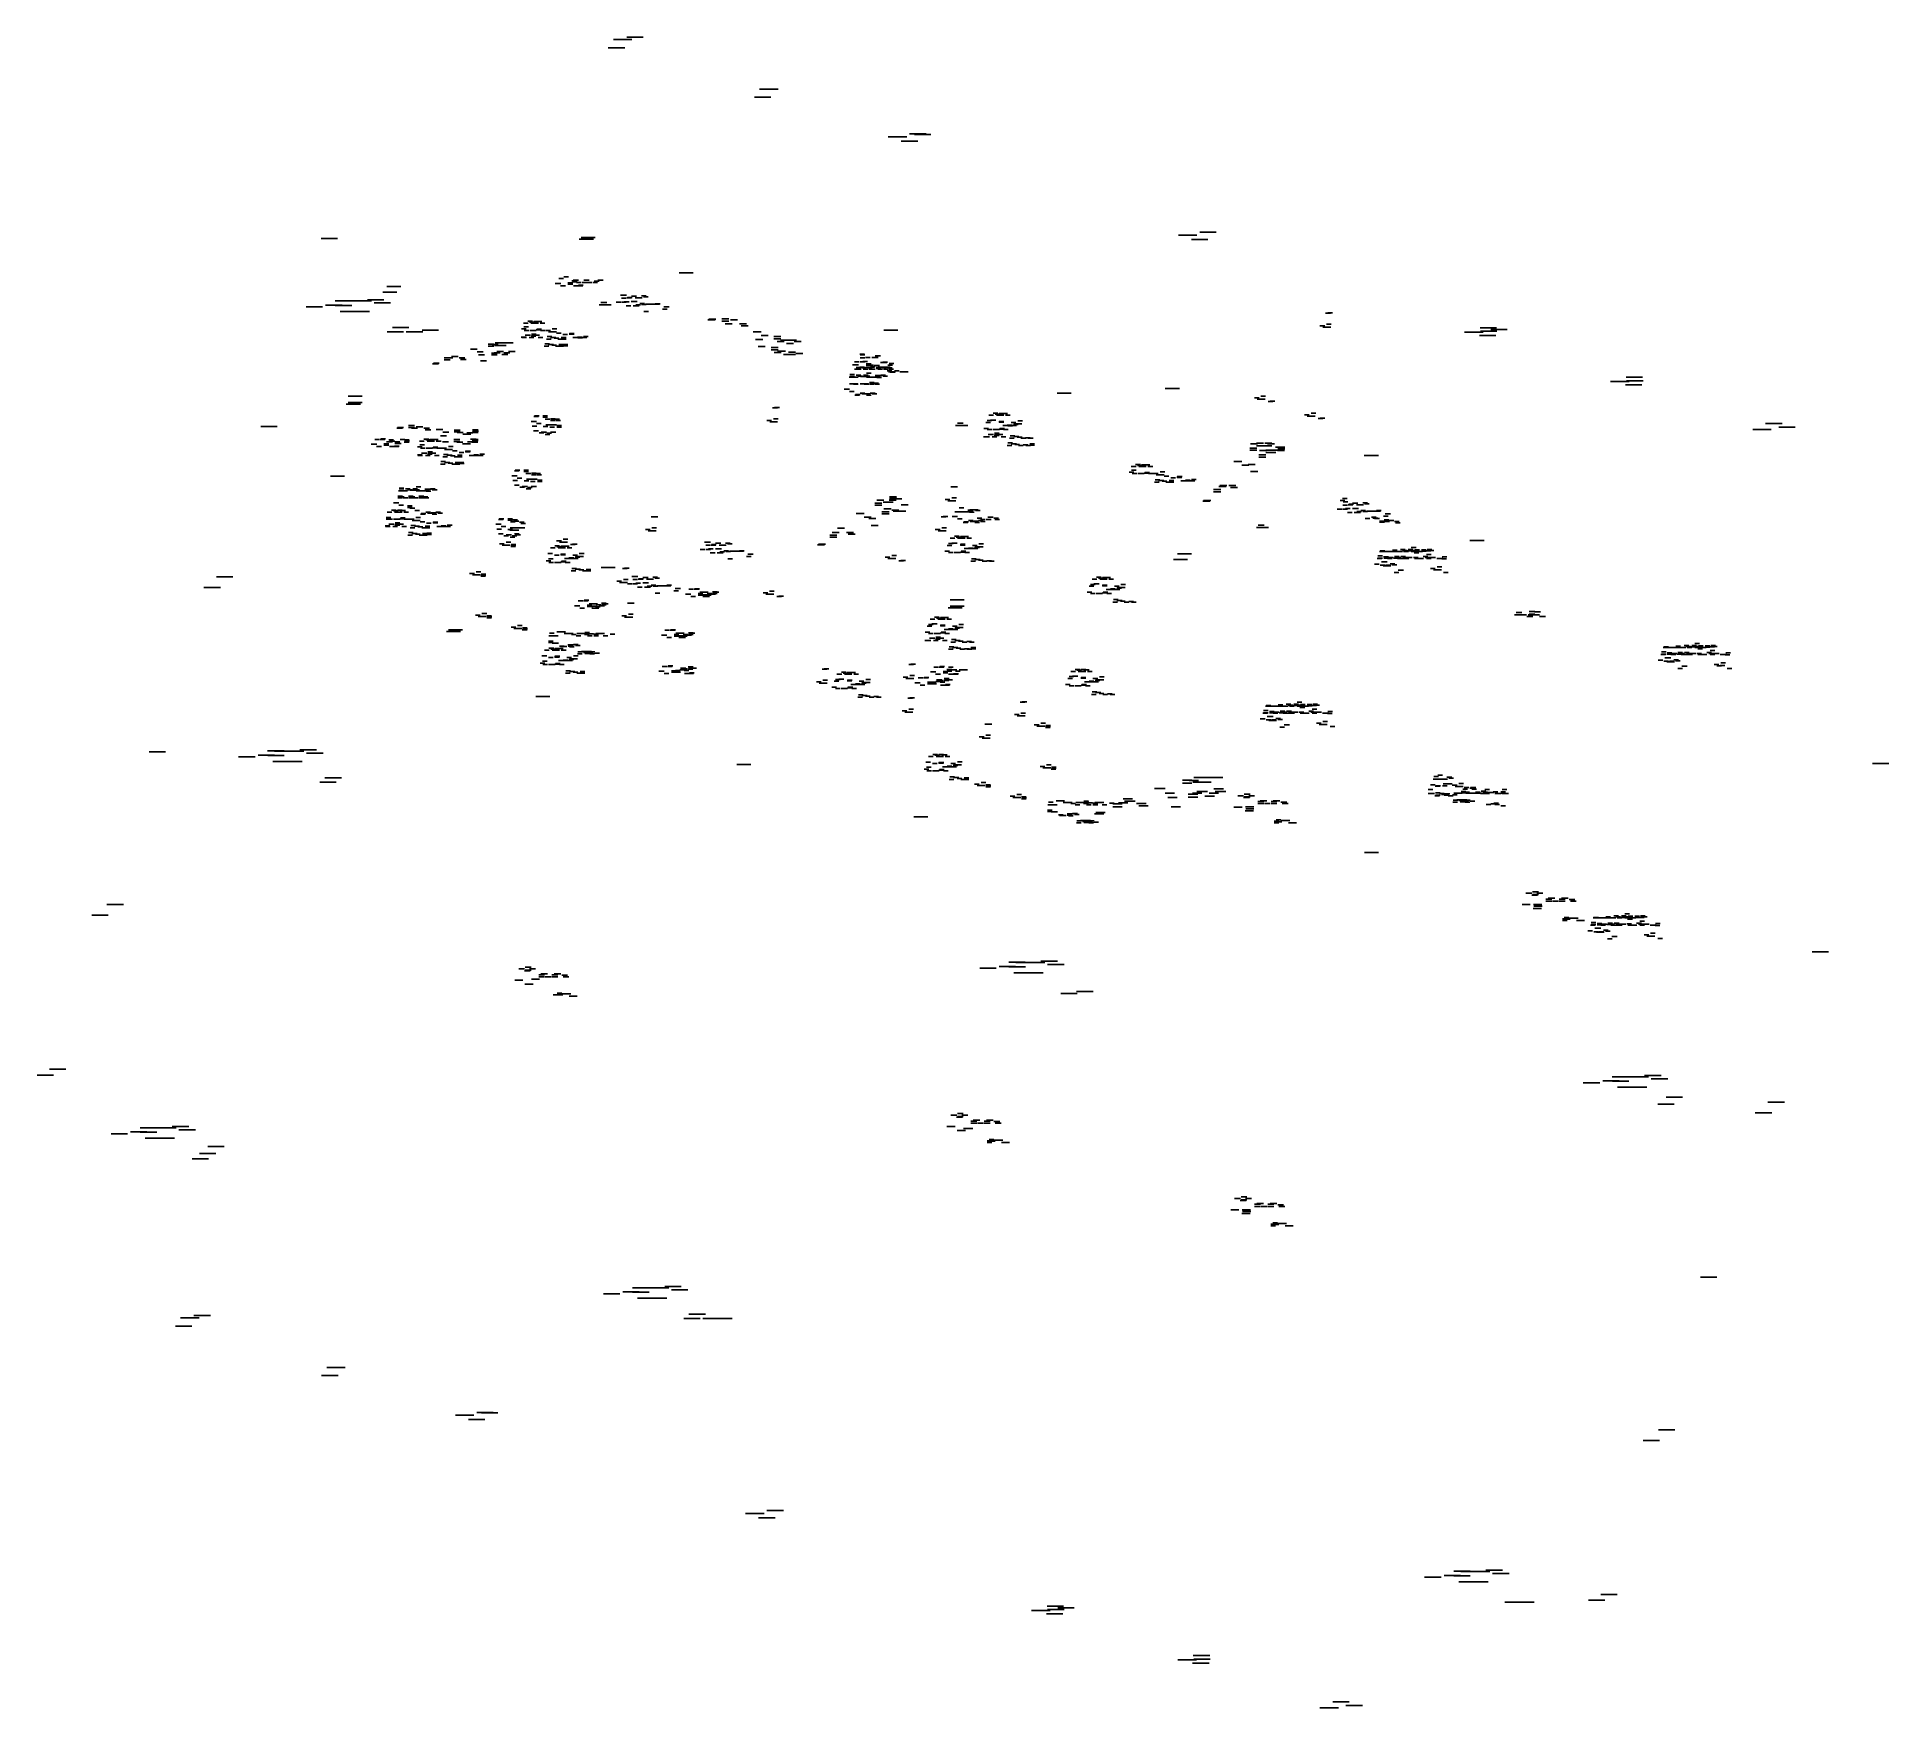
# Model space of a CAD drawing. Header units: metres. Extents: x 2661608.4 to 2661647.8, y 1209465.2 to 1209500.7.
import ezdxf

# ---------------------------------------------------------------- set-up
doc = ezdxf.new("R2010")
doc.units = ezdxf.units.M

msp = doc.modelspace()

# ---------------------------------------------------------------- linework, layer by layer
for p, q in [((2661620.577, 1209500.503), (2661620.927, 1209500.503)), ((2661620.687, 1209500.676), (2661621.037, 1209500.676)), ((2661620.731, 1209500.676), (2661621.081, 1209500.676)), ((2661620.971, 1209500.73), (2661621.321, 1209500.73)), ((2661623.685, 1209499.451), (2661624.035, 1209499.451)), ((2661623.795, 1209499.624), (2661624.145, 1209499.624)), ((2661623.839, 1209499.624), (2661624.189, 1209499.624)), ((2661626.528, 1209498.606), (2661626.878, 1209498.606)), ((2661626.573, 1209498.606), (2661626.923, 1209498.606)), ((2661626.807, 1209498.515), (2661627.157, 1209498.515)), ((2661626.983, 1209498.669), (2661627.333, 1209498.669)), ((2661627.084, 1209498.66), (2661627.434, 1209498.66)), ((2661633.152, 1209496.58), (2661633.502, 1209496.58)), ((2661614.474, 1209496.45), (2661614.824, 1209496.45)), ((2661619.961, 1209496.434), (2661620.261, 1209496.434)), ((2661620.001, 1209496.47), (2661620.301, 1209496.47)), ((2661632.698, 1209496.518), (2661633.048, 1209496.518)), ((2661632.742, 1209496.518), (2661633.092, 1209496.518)), ((2661632.976, 1209496.426), (2661633.326, 1209496.426)), ((2661615.871, 1209495.429), (2661616.171, 1209495.429)), ((2661619.453, 1209495.493), (2661619.553, 1209495.493)), ((2661619.467, 1209495.493), (2661619.567, 1209495.493)), ((2661619.526, 1209495.597), (2661619.626, 1209495.597)), ((2661619.566, 1209495.444), (2661619.666, 1209495.444)), ((2661619.636, 1209495.629), (2661619.736, 1209495.629)), ((2661619.722, 1209495.503), (2661619.822, 1209495.503)), ((2661619.722, 1209495.473), (2661619.822, 1209495.473)), ((2661619.806, 1209495.544), (2661619.906, 1209495.544)), ((2661619.818, 1209495.524), (2661619.918, 1209495.524)), ((2661619.832, 1209495.561), (2661619.932, 1209495.561)), ((2661619.841, 1209495.444), (2661619.941, 1209495.444)), ((2661619.844, 1209495.561), (2661619.944, 1209495.561)), ((2661619.905, 1209495.512), (2661620.005, 1209495.512)), ((2661619.935, 1209495.444), (2661620.035, 1209495.444)), ((2661619.948, 1209495.456), (2661620.048, 1209495.456)), ((2661620.025, 1209495.512), (2661620.125, 1209495.512)), ((2661620.057, 1209495.561), (2661620.157, 1209495.561)), ((2661620.069, 1209495.561), (2661620.169, 1209495.561)), ((2661620.13, 1209495.512), (2661620.23, 1209495.512)), ((2661620.251, 1209495.512), (2661620.351, 1209495.512)), ((2661620.282, 1209495.538), (2661620.382, 1209495.538)), ((2661620.36, 1209495.561), (2661620.46, 1209495.561)), ((2661620.372, 1209495.561), (2661620.472, 1209495.561)), ((2661622.084, 1209495.716), (2661622.384, 1209495.716)), ((2661614.155, 1209494.995), (2661614.505, 1209494.995)), ((2661614.569, 1209495.033), (2661614.919, 1209495.033)), ((2661614.773, 1209495.122), (2661615.123, 1209495.122)), ((2661614.776, 1209495.026), (2661615.126, 1209495.026)), ((2661614.922, 1209495.12), (2661615.272, 1209495.12)), ((2661615.194, 1209495.12), (2661615.544, 1209495.12)), ((2661615.459, 1209495.146), (2661615.809, 1209495.146)), ((2661615.6, 1209495.076), (2661615.95, 1209495.076)), ((2661615.784, 1209495.306), (2661616.084, 1209495.306)), ((2661620.385, 1209495.035), (2661620.51, 1209495.035)), ((2661620.421, 1209495.086), (2661620.546, 1209495.086)), ((2661620.516, 1209495.035), (2661620.641, 1209495.035)), ((2661620.744, 1209495.091), (2661620.844, 1209495.091)), ((2661620.839, 1209495.243), (2661620.939, 1209495.243)), ((2661620.861, 1209495.177), (2661620.961, 1209495.177)), ((2661620.861, 1209495.091), (2661620.961, 1209495.091)), ((2661620.865, 1209495.243), (2661620.965, 1209495.243)), ((2661620.919, 1209495.102), (2661621.019, 1209495.102)), ((2661620.959, 1209495.018), (2661621.059, 1209495.018)), ((2661620.974, 1209495.183), (2661621.074, 1209495.183)), ((2661620.987, 1209495.195), (2661621.087, 1209495.195)), ((2661621.068, 1209495.105), (2661621.168, 1209495.105)), ((2661621.069, 1209495.219), (2661621.169, 1209495.219)), ((2661621.081, 1209495.219), (2661621.181, 1209495.219)), ((2661621.094, 1209495.105), (2661621.194, 1209495.105)), ((2661621.106, 1209495.018), (2661621.206, 1209495.018)), ((2661621.136, 1209495.018), (2661621.236, 1209495.018)), ((2661621.151, 1209495.183), (2661621.251, 1209495.183)), ((2661621.162, 1209495.04), (2661621.262, 1209495.04)), ((2661621.197, 1209495.183), (2661621.297, 1209495.183)), ((2661621.246, 1209495.062), (2661621.346, 1209495.062)), ((2661621.284, 1209495.226), (2661621.384, 1209495.226)), ((2661621.287, 1209495.042), (2661621.387, 1209495.042)), ((2661621.325, 1209495.206), (2661621.425, 1209495.206)), ((2661621.372, 1209495.049), (2661621.472, 1209495.049)), ((2661621.472, 1209495.049), (2661621.572, 1209495.049)), ((2661621.565, 1209495.049), (2661621.665, 1209495.049)), ((2661621.578, 1209495.06), (2661621.678, 1209495.06)), ((2661621.76, 1209494.991), (2661621.86, 1209494.991)), ((2661621.773, 1209494.991), (2661621.873, 1209494.991)), ((2661614.883, 1209494.898), (2661615.233, 1209494.898)), ((2661615.155, 1209494.898), (2661615.505, 1209494.898)), ((2661615.99, 1209494.552), (2661616.34, 1209494.552)), ((2661618.774, 1209494.645), (2661618.874, 1209494.645)), ((2661618.781, 1209494.568), (2661618.881, 1209494.568)), ((2661618.867, 1209494.688), (2661618.967, 1209494.688)), ((2661618.907, 1209494.668), (2661619.007, 1209494.668)), ((2661618.935, 1209494.645), (2661619.035, 1209494.645)), ((2661618.993, 1209494.682), (2661619.093, 1209494.682)), ((2661618.993, 1209494.645), (2661619.093, 1209494.645)), ((2661619.055, 1209494.681), (2661619.155, 1209494.681)), ((2661619.067, 1209494.681), (2661619.167, 1209494.681)), ((2661619.129, 1209494.645), (2661619.229, 1209494.645)), ((2661621.334, 1209494.892), (2661621.434, 1209494.892)), ((2661621.729, 1209494.942), (2661621.829, 1209494.942)), ((2661622.698, 1209494.715), (2661622.848, 1209494.715)), ((2661622.718, 1209494.733), (2661622.868, 1209494.733)), ((2661622.991, 1209494.736), (2661623.141, 1209494.736)), ((2661622.991, 1209494.691), (2661623.141, 1209494.691)), ((2661623.06, 1209494.63), (2661623.21, 1209494.63)), ((2661623.178, 1209494.72), (2661623.328, 1209494.72)), ((2661623.369, 1209494.63), (2661623.519, 1209494.63)), ((2661623.403, 1209494.59), (2661623.553, 1209494.59)), ((2661635.706, 1209494.59), (2661635.806, 1209494.59)), ((2661635.764, 1209494.562), (2661635.864, 1209494.562)), ((2661635.827, 1209494.859), (2661635.927, 1209494.859)), ((2661635.834, 1209494.563), (2661635.934, 1209494.563)), ((2661635.845, 1209494.626), (2661635.945, 1209494.626)), ((2661635.87, 1209494.864), (2661635.97, 1209494.864)), ((2661615.879, 1209494.46), (2661616.229, 1209494.46)), ((2661616.286, 1209494.46), (2661616.636, 1209494.46)), ((2661616.623, 1209494.501), (2661616.973, 1209494.501)), ((2661618.022, 1209494.198), (2661618.147, 1209494.198)), ((2661618.022, 1209494.16), (2661618.147, 1209494.16)), ((2661618.114, 1209494.191), (2661618.239, 1209494.191)), ((2661618.162, 1209494.169), (2661618.287, 1209494.169)), ((2661618.176, 1209494.231), (2661618.301, 1209494.231)), ((2661618.192, 1209494.231), (2661618.317, 1209494.231)), ((2661618.282, 1209494.169), (2661618.407, 1209494.169)), ((2661618.322, 1209494.231), (2661618.447, 1209494.231)), ((2661618.338, 1209494.231), (2661618.463, 1209494.231)), ((2661618.419, 1209494.231), (2661618.544, 1209494.231)), ((2661618.435, 1209494.231), (2661618.56, 1209494.231)), ((2661618.73, 1209494.352), (2661618.83, 1209494.352)), ((2661618.731, 1209494.525), (2661618.831, 1209494.525)), ((2661618.739, 1209494.34), (2661618.839, 1209494.34)), ((2661618.79, 1209494.493), (2661618.89, 1209494.493)), ((2661618.813, 1209494.39), (2661618.913, 1209494.39)), ((2661618.826, 1209494.39), (2661618.926, 1209494.39)), ((2661618.898, 1209494.34), (2661618.998, 1209494.34)), ((2661618.911, 1209494.493), (2661619.011, 1209494.493)), ((2661618.942, 1209494.369), (2661619.042, 1209494.369)), ((2661618.946, 1209494.415), (2661619.046, 1209494.415)), ((2661618.949, 1209494.493), (2661619.049, 1209494.493)), ((2661618.949, 1209494.395), (2661619.049, 1209494.395)), ((2661619.007, 1209494.39), (2661619.107, 1209494.39)), ((2661619.02, 1209494.39), (2661619.12, 1209494.39)), ((2661619.046, 1209494.504), (2661619.146, 1209494.504)), ((2661619.059, 1209494.519), (2661619.159, 1209494.519)), ((2661619.088, 1209494.34), (2661619.188, 1209494.34)), ((2661619.14, 1209494.493), (2661619.24, 1209494.493)), ((2661619.228, 1209494.209), (2661619.328, 1209494.209)), ((2661619.248, 1209494.493), (2661619.348, 1209494.493)), ((2661619.266, 1209494.308), (2661619.366, 1209494.308)), ((2661619.28, 1209494.361), (2661619.38, 1209494.361)), ((2661619.302, 1209494.192), (2661619.402, 1209494.192)), ((2661619.305, 1209494.465), (2661619.405, 1209494.465)), ((2661619.315, 1209494.192), (2661619.415, 1209494.192)), ((2661619.353, 1209494.345), (2661619.453, 1209494.345)), ((2661619.366, 1209494.345), (2661619.466, 1209494.345)), ((2661619.376, 1209494.465), (2661619.476, 1209494.465)), ((2661619.379, 1209494.178), (2661619.479, 1209494.178)), ((2661619.387, 1209494.529), (2661619.487, 1209494.529)), ((2661619.431, 1209494.33), (2661619.531, 1209494.33)), ((2661619.475, 1209494.438), (2661619.575, 1209494.438)), ((2661619.509, 1209494.308), (2661619.609, 1209494.308)), ((2661619.529, 1209494.191), (2661619.629, 1209494.191)), ((2661619.58, 1209494.344), (2661619.68, 1209494.344)), ((2661619.58, 1209494.308), (2661619.68, 1209494.308)), ((2661619.614, 1209494.406), (2661619.714, 1209494.406)), ((2661619.617, 1209494.192), (2661619.717, 1209494.192)), ((2661619.618, 1209494.165), (2661619.718, 1209494.165)), ((2661619.745, 1209494.42), (2661619.845, 1209494.42)), ((2661619.75, 1209494.413), (2661619.85, 1209494.413)), ((2661619.753, 1209494.429), (2661619.853, 1209494.429)), ((2661619.828, 1209494.339), (2661619.928, 1209494.339)), ((2661619.924, 1209494.35), (2661620.024, 1209494.35)), ((2661619.931, 1209494.337), (2661620.031, 1209494.337)), ((2661620.022, 1209494.339), (2661620.122, 1209494.339)), ((2661620.054, 1209494.365), (2661620.154, 1209494.365)), ((2661623.657, 1209494.461), (2661623.807, 1209494.461)), ((2661623.677, 1209494.461), (2661623.827, 1209494.461)), ((2661623.711, 1209494.301), (2661623.861, 1209494.301)), ((2661623.825, 1209494.388), (2661623.975, 1209494.388)), ((2661624.099, 1209494.361), (2661624.249, 1209494.361)), ((2661624.099, 1209494.315), (2661624.249, 1209494.315)), ((2661624.166, 1209494.26), (2661624.316, 1209494.26)), ((2661624.238, 1209494.289), (2661624.388, 1209494.289)), ((2661624.257, 1209494.289), (2661624.407, 1209494.289)), ((2661624.365, 1209494.215), (2661624.515, 1209494.215)), ((2661624.413, 1209494.289), (2661624.563, 1209494.289)), ((2661624.432, 1209494.289), (2661624.582, 1209494.289)), ((2661624.53, 1209494.254), (2661624.68, 1209494.254)), ((2661626.434, 1209494.497), (2661626.734, 1209494.497)), ((2661638.779, 1209494.459), (2661639.129, 1209494.459)), ((2661638.823, 1209494.459), (2661639.173, 1209494.459)), ((2661639.094, 1209494.387), (2661639.444, 1209494.387)), ((2661639.108, 1209494.549), (2661639.458, 1209494.549)), ((2661639.117, 1209494.476), (2661639.467, 1209494.476)), ((2661639.335, 1209494.512), (2661639.685, 1209494.512)), ((2661616.845, 1209493.781), (2661616.97, 1209493.781)), ((2661616.862, 1209493.796), (2661616.987, 1209493.796)), ((2661617.091, 1209493.907), (2661617.216, 1209493.907)), ((2661617.091, 1209493.869), (2661617.216, 1209493.869)), ((2661617.15, 1209493.911), (2661617.275, 1209493.911)), ((2661617.247, 1209493.94), (2661617.372, 1209493.94)), ((2661617.262, 1209493.94), (2661617.387, 1209493.94)), ((2661617.407, 1209493.911), (2661617.532, 1209493.911)), ((2661617.435, 1209493.878), (2661617.56, 1209493.878)), ((2661617.651, 1209494.095), (2661617.776, 1209494.095)), ((2661617.668, 1209494.095), (2661617.793, 1209494.095)), ((2661617.791, 1209494.035), (2661617.916, 1209494.035)), ((2661617.821, 1209493.975), (2661617.946, 1209493.975)), ((2661617.864, 1209493.85), (2661617.989, 1209493.85)), ((2661618.095, 1209494.011), (2661618.22, 1209494.011)), ((2661618.095, 1209493.973), (2661618.22, 1209493.973)), ((2661618.152, 1209494.019), (2661618.277, 1209494.019)), ((2661618.212, 1209494.044), (2661618.337, 1209494.044)), ((2661618.228, 1209494.044), (2661618.353, 1209494.044)), ((2661618.318, 1209493.982), (2661618.443, 1209493.982)), ((2661618.358, 1209494.015), (2661618.483, 1209494.015)), ((2661618.455, 1209494.044), (2661618.58, 1209494.044)), ((2661618.471, 1209494.044), (2661618.596, 1209494.044)), ((2661619.215, 1209494.156), (2661619.315, 1209494.156)), ((2661619.458, 1209494.156), (2661619.558, 1209494.156)), ((2661619.529, 1209494.156), (2661619.629, 1209494.156)), ((2661623.764, 1209494.151), (2661623.914, 1209494.151)), ((2661624.038, 1209494.127), (2661624.188, 1209494.127)), ((2661624.038, 1209494.081), (2661624.188, 1209494.081)), ((2661624.105, 1209494.026), (2661624.255, 1209494.026)), ((2661624.177, 1209494.055), (2661624.327, 1209494.055)), ((2661624.196, 1209494.055), (2661624.346, 1209494.055)), ((2661624.304, 1209493.981), (2661624.454, 1209493.981)), ((2661624.411, 1209494.034), (2661624.561, 1209494.034)), ((2661624.411, 1209493.981), (2661624.561, 1209493.981)), ((2661624.565, 1209493.999), (2661624.715, 1209493.999)), ((2661625.814, 1209493.823), (2661625.914, 1209493.823)), ((2661625.926, 1209493.987), (2661626.026, 1209493.987)), ((2661625.93, 1209493.909), (2661626.03, 1209493.909)), ((2661625.93, 1209493.823), (2661626.03, 1209493.823)), ((2661625.935, 1209493.976), (2661626.035, 1209493.976)), ((2661625.988, 1209493.834), (2661626.088, 1209493.834)), ((2661626.043, 1209493.916), (2661626.143, 1209493.916)), ((2661626.063, 1209493.786), (2661626.163, 1209493.786)), ((2661626.182, 1209493.916), (2661626.282, 1209493.916)), ((2661626.212, 1209493.916), (2661626.312, 1209493.916)), ((2661626.254, 1209493.952), (2661626.354, 1209493.952)), ((2661626.267, 1209493.952), (2661626.367, 1209493.952)), ((2661626.362, 1209493.809), (2661626.462, 1209493.809)), ((2661626.398, 1209493.809), (2661626.498, 1209493.809)), ((2661626.411, 1209493.821), (2661626.511, 1209493.821)), ((2661626.546, 1209493.793), (2661626.646, 1209493.793)), ((2661625.697, 1209493.5), (2661625.797, 1209493.5)), ((2661625.71, 1209493.558), (2661625.81, 1209493.558)), ((2661625.71, 1209493.512), (2661625.81, 1209493.512)), ((2661625.772, 1209493.758), (2661625.872, 1209493.758)), ((2661625.789, 1209493.5), (2661625.889, 1209493.5)), ((2661625.797, 1209493.758), (2661625.897, 1209493.758)), ((2661625.81, 1209493.671), (2661625.91, 1209493.671)), ((2661625.845, 1209493.543), (2661625.945, 1209493.543)), ((2661625.851, 1209493.708), (2661625.951, 1209493.708)), ((2661625.851, 1209493.671), (2661625.951, 1209493.671)), ((2661625.885, 1209493.523), (2661625.985, 1209493.523)), ((2661625.927, 1209493.714), (2661626.027, 1209493.714)), ((2661625.94, 1209493.511), (2661626.04, 1209493.511)), ((2661625.967, 1209493.695), (2661626.067, 1209493.695)), ((2661625.979, 1209493.511), (2661626.079, 1209493.511)), ((2661625.995, 1209493.671), (2661626.095, 1209493.671)), ((2661626, 1209493.543), (2661626.1, 1209493.543)), ((2661626.041, 1209493.523), (2661626.141, 1209493.523)), ((2661626.051, 1209493.714), (2661626.151, 1209493.714)), ((2661626.063, 1209493.751), (2661626.163, 1209493.751)), ((2661626.069, 1209493.586), (2661626.169, 1209493.586)), ((2661626.069, 1209493.5), (2661626.169, 1209493.5)), ((2661626.091, 1209493.695), (2661626.191, 1209493.695)), ((2661626.1, 1209493.5), (2661626.2, 1209493.5)), ((2661626.119, 1209493.757), (2661626.219, 1209493.757)), ((2661626.119, 1209493.671), (2661626.219, 1209493.671)), ((2661626.131, 1209493.383), (2661626.231, 1209493.383)), ((2661626.139, 1209493.714), (2661626.239, 1209493.714)), ((2661626.15, 1209493.671), (2661626.25, 1209493.671)), ((2661626.152, 1209493.726), (2661626.252, 1209493.726)), ((2661626.177, 1209493.5), (2661626.277, 1209493.5)), ((2661626.22, 1209493.374), (2661626.32, 1209493.374)), ((2661626.233, 1209493.75), (2661626.333, 1209493.75)), ((2661626.246, 1209493.75), (2661626.346, 1209493.75)), ((2661626.255, 1209493.536), (2661626.355, 1209493.536)), ((2661626.256, 1209493.509), (2661626.356, 1209493.509)), ((2661626.274, 1209493.708), (2661626.374, 1209493.708)), ((2661626.275, 1209493.68), (2661626.375, 1209493.68)), ((2661626.284, 1209493.494), (2661626.384, 1209493.494)), ((2661626.294, 1209493.537), (2661626.394, 1209493.537)), ((2661626.306, 1209493.671), (2661626.406, 1209493.671)), ((2661626.316, 1209493.714), (2661626.416, 1209493.714)), ((2661626.362, 1209493.714), (2661626.462, 1209493.714)), ((2661626.373, 1209493.543), (2661626.473, 1209493.543)), ((2661626.392, 1209493.707), (2661626.492, 1209493.707)), ((2661626.413, 1209493.523), (2661626.513, 1209493.523)), ((2661626.43, 1209493.671), (2661626.53, 1209493.671)), ((2661626.47, 1209493.714), (2661626.57, 1209493.714)), ((2661626.509, 1209493.632), (2661626.609, 1209493.632)), ((2661626.511, 1209493.695), (2661626.611, 1209493.695)), ((2661626.518, 1209493.752), (2661626.618, 1209493.752)), ((2661626.538, 1209493.615), (2661626.638, 1209493.615)), ((2661626.539, 1209493.671), (2661626.639, 1209493.671)), ((2661626.571, 1209493.604), (2661626.671, 1209493.604)), ((2661626.584, 1209493.616), (2661626.684, 1209493.616)), ((2661626.665, 1209493.634), (2661626.765, 1209493.634)), ((2661626.778, 1209493.616), (2661626.878, 1209493.616)), ((2661626.856, 1209493.616), (2661626.956, 1209493.616)), ((2661641.885, 1209493.407), (2661642.235, 1209493.407)), ((2661641.93, 1209493.407), (2661642.28, 1209493.407)), ((2661642.215, 1209493.497), (2661642.565, 1209493.497)), ((2661642.224, 1209493.424), (2661642.574, 1209493.424)), ((2661615.048, 1209493.097), (2661615.348, 1209493.097)), ((2661625.59, 1209493.244), (2661625.69, 1209493.244)), ((2661625.604, 1209493.244), (2661625.704, 1209493.244)), ((2661625.703, 1209493.196), (2661625.803, 1209493.196)), ((2661625.705, 1209493.36), (2661625.805, 1209493.36)), ((2661625.783, 1209493.36), (2661625.883, 1209493.36)), ((2661625.792, 1209493.348), (2661625.892, 1209493.348)), ((2661625.822, 1209493.118), (2661625.922, 1209493.118)), ((2661625.836, 1209493.13), (2661625.936, 1209493.13)), ((2661625.931, 1209493.36), (2661626.031, 1209493.36)), ((2661625.931, 1209493.162), (2661626.031, 1209493.162)), ((2661625.971, 1209493.142), (2661626.071, 1209493.142)), ((2661626.008, 1209493.36), (2661626.108, 1209493.36)), ((2661626.017, 1209493.348), (2661626.117, 1209493.348)), ((2661626.047, 1209493.145), (2661626.147, 1209493.145)), ((2661626.069, 1209493.118), (2661626.169, 1209493.118)), ((2661626.131, 1209493.348), (2661626.231, 1209493.348)), ((2661626.148, 1209493.162), (2661626.248, 1209493.162)), ((2661626.189, 1209493.142), (2661626.289, 1209493.142)), ((2661626.242, 1209493.348), (2661626.342, 1209493.348)), ((2661630.118, 1209493.161), (2661630.418, 1209493.161)), ((2661632.417, 1209493.261), (2661632.717, 1209493.261)), ((2661634.312, 1209493.058), (2661634.412, 1209493.058)), ((2661634.369, 1209493.03), (2661634.469, 1209493.03)), ((2661634.44, 1209493.03), (2661634.54, 1209493.03)), ((2661634.451, 1209493.094), (2661634.551, 1209493.094)), ((2661634.603, 1209492.982), (2661634.703, 1209492.982)), ((2661634.645, 1209492.987), (2661634.745, 1209492.987)), ((2661642.201, 1209493.335), (2661642.551, 1209493.335)), ((2661615.009, 1209492.923), (2661615.309, 1209492.923)), ((2661615.048, 1209492.959), (2661615.348, 1209492.959)), ((2661618.995, 1209492.663), (2661619.095, 1209492.663)), ((2661619.008, 1209492.675), (2661619.108, 1209492.675)), ((2661619.19, 1209492.677), (2661619.29, 1209492.677)), ((2661619.19, 1209492.646), (2661619.29, 1209492.646)), ((2661619.236, 1209492.606), (2661619.336, 1209492.606)), ((2661619.353, 1209492.615), (2661619.453, 1209492.615)), ((2661619.442, 1209492.606), (2661619.542, 1209492.606)), ((2661624.072, 1209492.849), (2661624.172, 1209492.849)), ((2661624.09, 1209492.616), (2661624.19, 1209492.616)), ((2661624.115, 1209492.854), (2661624.215, 1209492.854)), ((2661628.668, 1209492.689), (2661628.768, 1209492.689)), ((2661628.704, 1209492.586), (2661628.804, 1209492.586)), ((2661628.717, 1209492.586), (2661628.817, 1209492.586)), ((2661628.76, 1209492.732), (2661628.86, 1209492.732)), ((2661628.801, 1209492.712), (2661628.901, 1209492.712)), ((2661628.829, 1209492.689), (2661628.929, 1209492.689)), ((2661628.886, 1209492.726), (2661628.986, 1209492.726)), ((2661628.887, 1209492.689), (2661628.987, 1209492.689)), ((2661628.948, 1209492.725), (2661629.048, 1209492.725)), ((2661628.961, 1209492.725), (2661629.061, 1209492.725)), ((2661629.023, 1209492.689), (2661629.123, 1209492.689)), ((2661635.379, 1209492.696), (2661635.479, 1209492.696)), ((2661635.437, 1209492.668), (2661635.537, 1209492.668)), ((2661635.507, 1209492.669), (2661635.607, 1209492.669)), ((2661635.518, 1209492.732), (2661635.618, 1209492.732)), ((2661635.67, 1209492.621), (2661635.77, 1209492.621)), ((2661635.713, 1209492.625), (2661635.813, 1209492.625)), ((2661613.19, 1209492.45), (2661613.54, 1209492.45)), ((2661615.743, 1209492.189), (2661615.843, 1209492.189)), ((2661616.081, 1209492.413), (2661616.206, 1209492.413)), ((2661616.098, 1209492.428), (2661616.223, 1209492.428)), ((2661616.334, 1209492.469), (2661616.459, 1209492.469)), ((2661616.334, 1209492.431), (2661616.459, 1209492.431)), ((2661616.399, 1209492.414), (2661616.524, 1209492.414)), ((2661616.496, 1209492.443), (2661616.621, 1209492.443)), ((2661616.511, 1209492.443), (2661616.636, 1209492.443)), ((2661616.656, 1209492.414), (2661616.781, 1209492.414)), ((2661616.684, 1209492.381), (2661616.809, 1209492.381)), ((2661616.921, 1209492.39), (2661617.046, 1209492.39)), ((2661616.938, 1209492.39), (2661617.063, 1209492.39)), ((2661617.013, 1209492.252), (2661617.138, 1209492.252)), ((2661617.061, 1209492.329), (2661617.186, 1209492.329)), ((2661617.304, 1209492.373), (2661617.429, 1209492.373)), ((2661617.304, 1209492.335), (2661617.429, 1209492.335)), ((2661617.367, 1209492.322), (2661617.492, 1209492.322)), ((2661617.485, 1209492.285), (2661617.61, 1209492.285)), ((2661617.533, 1209492.285), (2661617.658, 1209492.285)), ((2661617.573, 1209492.318), (2661617.698, 1209492.318)), ((2661617.686, 1209492.321), (2661617.811, 1209492.321)), ((2661617.691, 1209492.379), (2661617.816, 1209492.379)), ((2661617.694, 1209492.353), (2661617.819, 1209492.353)), ((2661618.939, 1209492.559), (2661619.039, 1209492.559)), ((2661618.953, 1209492.559), (2661619.053, 1209492.559)), ((2661618.958, 1209492.458), (2661619.058, 1209492.458)), ((2661618.992, 1209492.358), (2661619.092, 1209492.358)), ((2661619.052, 1209492.511), (2661619.152, 1209492.511)), ((2661619.106, 1209492.314), (2661619.206, 1209492.314)), ((2661619.154, 1209492.333), (2661619.254, 1209492.333)), ((2661619.167, 1209492.333), (2661619.267, 1209492.333)), ((2661619.196, 1209492.45), (2661619.296, 1209492.45)), ((2661619.239, 1209492.284), (2661619.339, 1209492.284)), ((2661619.248, 1209492.483), (2661619.348, 1209492.483)), ((2661619.261, 1209492.483), (2661619.361, 1209492.483)), ((2661619.271, 1209492.31), (2661619.371, 1209492.31)), ((2661619.333, 1209492.433), (2661619.433, 1209492.433)), ((2661619.348, 1209492.333), (2661619.448, 1209492.333)), ((2661619.353, 1209492.579), (2661619.453, 1209492.579)), ((2661619.361, 1209492.333), (2661619.461, 1209492.333)), ((2661619.365, 1209492.483), (2661619.465, 1209492.483)), ((2661619.377, 1209492.483), (2661619.477, 1209492.483)), ((2661619.465, 1209492.579), (2661619.565, 1209492.579)), ((2661619.482, 1209492.469), (2661619.582, 1209492.469)), ((2661619.482, 1209492.433), (2661619.582, 1209492.433)), ((2661623.951, 1209492.58), (2661624.051, 1209492.58)), ((2661624.009, 1209492.552), (2661624.109, 1209492.552)), ((2661624.079, 1209492.553), (2661624.179, 1209492.553)), ((2661627.962, 1209492.469), (2661628.087, 1209492.469)), ((2661627.998, 1209492.521), (2661628.123, 1209492.521)), ((2661628.093, 1209492.469), (2661628.218, 1209492.469)), ((2661628.554, 1209492.232), (2661628.654, 1209492.232)), ((2661628.559, 1209492.411), (2661628.659, 1209492.411)), ((2661628.581, 1209492.232), (2661628.681, 1209492.232)), ((2661628.605, 1209492.537), (2661628.705, 1209492.537)), ((2661628.632, 1209492.384), (2661628.732, 1209492.384)), ((2661628.634, 1209492.578), (2661628.734, 1209492.578)), ((2661628.655, 1209492.282), (2661628.755, 1209492.282)), ((2661628.668, 1209492.282), (2661628.768, 1209492.282)), ((2661628.74, 1209492.232), (2661628.84, 1209492.232)), ((2661628.753, 1209492.384), (2661628.853, 1209492.384)), ((2661628.784, 1209492.261), (2661628.884, 1209492.261)), ((2661628.788, 1209492.307), (2661628.888, 1209492.307)), ((2661628.791, 1209492.384), (2661628.891, 1209492.384)), ((2661628.791, 1209492.286), (2661628.891, 1209492.286)), ((2661628.85, 1209492.282), (2661628.95, 1209492.282)), ((2661628.862, 1209492.282), (2661628.962, 1209492.282)), ((2661628.881, 1209492.551), (2661628.981, 1209492.551)), ((2661628.886, 1209492.544), (2661628.986, 1209492.544)), ((2661628.888, 1209492.396), (2661628.988, 1209492.396)), ((2661628.889, 1209492.56), (2661628.989, 1209492.56)), ((2661628.901, 1209492.411), (2661629.001, 1209492.411)), ((2661628.931, 1209492.232), (2661629.031, 1209492.232)), ((2661628.964, 1209492.469), (2661629.064, 1209492.469)), ((2661628.982, 1209492.384), (2661629.082, 1209492.384)), ((2661629.06, 1209492.481), (2661629.16, 1209492.481)), ((2661629.068, 1209492.468), (2661629.168, 1209492.468)), ((2661629.109, 1209492.2), (2661629.209, 1209492.2)), ((2661629.122, 1209492.253), (2661629.222, 1209492.253)), ((2661629.141, 1209492.537), (2661629.241, 1209492.537)), ((2661629.159, 1209492.469), (2661629.259, 1209492.469)), ((2661629.19, 1209492.496), (2661629.29, 1209492.496)), ((2661629.196, 1209492.236), (2661629.296, 1209492.236)), ((2661629.199, 1209492.509), (2661629.299, 1209492.509)), ((2661629.208, 1209492.236), (2661629.308, 1209492.236)), ((2661629.27, 1209492.509), (2661629.37, 1209492.509)), ((2661629.273, 1209492.222), (2661629.373, 1209492.222)), ((2661629.281, 1209492.573), (2661629.381, 1209492.573)), ((2661629.351, 1209492.2), (2661629.451, 1209492.2)), ((2661629.448, 1209492.212), (2661629.548, 1209492.212)), ((2661629.507, 1209492.2), (2661629.607, 1209492.2)), ((2661644.904, 1209492.385), (2661645.254, 1209492.385)), ((2661644.948, 1209492.385), (2661645.298, 1209492.385)), ((2661645.179, 1209492.516), (2661645.529, 1209492.516)), ((2661645.46, 1209492.438), (2661645.81, 1209492.438)), ((2661615.542, 1209492.073), (2661615.642, 1209492.073)), ((2661615.556, 1209492.073), (2661615.656, 1209492.073)), ((2661615.615, 1209492.177), (2661615.715, 1209492.177)), ((2661615.655, 1209492.025), (2661615.755, 1209492.025)), ((2661615.73, 1209492.177), (2661615.83, 1209492.177)), ((2661615.811, 1209492.083), (2661615.911, 1209492.083)), ((2661615.811, 1209492.053), (2661615.911, 1209492.053)), ((2661615.864, 1209492.122), (2661615.964, 1209492.122)), ((2661615.895, 1209492.125), (2661615.995, 1209492.125)), ((2661615.914, 1209492.165), (2661616.014, 1209492.165)), ((2661615.928, 1209492.139), (2661616.028, 1209492.139)), ((2661615.93, 1209492.025), (2661616.03, 1209492.025)), ((2661615.941, 1209492.139), (2661616.041, 1209492.139)), ((2661616.024, 1209492.025), (2661616.124, 1209492.025)), ((2661616.037, 1209492.036), (2661616.137, 1209492.036)), ((2661616.045, 1209492.125), (2661616.145, 1209492.125)), ((2661616.045, 1209492.09), (2661616.145, 1209492.09)), ((2661616.079, 1209492.09), (2661616.179, 1209492.09)), ((2661616.154, 1209492.177), (2661616.254, 1209492.177)), ((2661616.243, 1209492.119), (2661616.343, 1209492.119)), ((2661616.247, 1209492.165), (2661616.347, 1209492.165)), ((2661616.25, 1209492.144), (2661616.35, 1209492.144)), ((2661616.524, 1209491.848), (2661616.624, 1209491.848)), ((2661616.525, 1209492.021), (2661616.625, 1209492.021)), ((2661616.532, 1209491.836), (2661616.632, 1209491.836)), ((2661616.568, 1209492.14), (2661616.668, 1209492.14)), ((2661616.575, 1209492.064), (2661616.675, 1209492.064)), ((2661616.584, 1209491.988), (2661616.684, 1209491.988)), ((2661616.607, 1209491.885), (2661616.707, 1209491.885)), ((2661616.62, 1209491.885), (2661616.72, 1209491.885)), ((2661616.661, 1209492.184), (2661616.761, 1209492.184)), ((2661616.692, 1209491.836), (2661616.792, 1209491.836)), ((2661616.701, 1209492.164), (2661616.801, 1209492.164)), ((2661616.705, 1209491.988), (2661616.805, 1209491.988)), ((2661616.729, 1209492.14), (2661616.829, 1209492.14)), ((2661616.736, 1209491.865), (2661616.836, 1209491.865)), ((2661616.74, 1209491.911), (2661616.84, 1209491.911)), ((2661616.742, 1209491.89), (2661616.842, 1209491.89)), ((2661616.743, 1209491.988), (2661616.843, 1209491.988)), ((2661616.787, 1209492.177), (2661616.887, 1209492.177)), ((2661616.787, 1209492.14), (2661616.887, 1209492.14)), ((2661616.801, 1209491.885), (2661616.901, 1209491.885)), ((2661616.814, 1209491.885), (2661616.914, 1209491.885)), ((2661616.84, 1209492), (2661616.94, 1209492)), ((2661616.849, 1209492.177), (2661616.949, 1209492.177)), ((2661616.853, 1209492.014), (2661616.953, 1209492.014)), ((2661616.861, 1209492.177), (2661616.961, 1209492.177)), ((2661616.882, 1209491.836), (2661616.982, 1209491.836)), ((2661616.923, 1209492.14), (2661617.023, 1209492.14)), ((2661616.934, 1209491.988), (2661617.034, 1209491.988)), ((2661617.042, 1209491.989), (2661617.142, 1209491.989)), ((2661617.056, 1209492.127), (2661617.181, 1209492.127)), ((2661617.06, 1209491.804), (2661617.16, 1209491.804)), ((2661617.073, 1209491.856), (2661617.173, 1209491.856)), ((2661617.099, 1209491.961), (2661617.199, 1209491.961)), ((2661617.147, 1209491.84), (2661617.247, 1209491.84)), ((2661617.16, 1209491.84), (2661617.26, 1209491.84)), ((2661617.17, 1209491.961), (2661617.27, 1209491.961)), ((2661617.181, 1209492.024), (2661617.281, 1209492.024)), ((2661617.225, 1209491.826), (2661617.325, 1209491.826)), ((2661617.269, 1209491.934), (2661617.369, 1209491.934)), ((2661617.299, 1209492.172), (2661617.424, 1209492.172)), ((2661617.299, 1209492.134), (2661617.424, 1209492.134)), ((2661617.303, 1209491.804), (2661617.403, 1209491.804)), ((2661617.362, 1209492.121), (2661617.487, 1209492.121)), ((2661617.374, 1209491.839), (2661617.474, 1209491.839)), ((2661617.374, 1209491.804), (2661617.474, 1209491.804)), ((2661617.408, 1209491.901), (2661617.508, 1209491.901)), ((2661617.48, 1209492.084), (2661617.605, 1209492.084)), ((2661617.528, 1209492.084), (2661617.653, 1209492.084)), ((2661617.538, 1209491.916), (2661617.638, 1209491.916)), ((2661617.544, 1209491.909), (2661617.644, 1209491.909)), ((2661617.547, 1209491.925), (2661617.647, 1209491.925)), ((2661617.584, 1209492.124), (2661617.709, 1209492.124)), ((2661617.622, 1209491.834), (2661617.722, 1209491.834)), ((2661617.647, 1209492.178), (2661617.772, 1209492.178)), ((2661617.68, 1209492.12), (2661617.805, 1209492.12)), ((2661617.685, 1209492.177), (2661617.81, 1209492.177)), ((2661617.688, 1209492.151), (2661617.813, 1209492.151)), ((2661617.718, 1209491.846), (2661617.818, 1209491.846)), ((2661617.725, 1209491.833), (2661617.825, 1209491.833)), ((2661617.816, 1209491.834), (2661617.916, 1209491.834)), ((2661617.848, 1209491.86), (2661617.948, 1209491.86)), ((2661629.057, 1209492.048), (2661629.157, 1209492.048)), ((2661629.07, 1209492.1), (2661629.17, 1209492.1)), ((2661629.144, 1209492.084), (2661629.244, 1209492.084)), ((2661629.157, 1209492.084), (2661629.257, 1209492.084)), ((2661629.221, 1209492.07), (2661629.321, 1209492.07)), ((2661629.3, 1209492.048), (2661629.4, 1209492.048)), ((2661629.396, 1209492.06), (2661629.496, 1209492.06)), ((2661629.456, 1209492.048), (2661629.556, 1209492.048)), ((2661629.537, 1209492.084), (2661629.637, 1209492.084)), ((2661629.538, 1209492.057), (2661629.638, 1209492.057)), ((2661634.213, 1209491.992), (2661634.363, 1209491.992)), ((2661634.213, 1209491.947), (2661634.363, 1209491.947)), ((2661634.227, 1209492.085), (2661634.377, 1209492.085)), ((2661634.358, 1209492.093), (2661634.508, 1209492.093)), ((2661634.358, 1209492.04), (2661634.508, 1209492.04)), ((2661634.406, 1209491.847), (2661634.556, 1209491.847)), ((2661634.406, 1209491.802), (2661634.556, 1209491.802)), ((2661634.421, 1209491.941), (2661634.571, 1209491.941)), ((2661634.426, 1209492.04), (2661634.576, 1209492.04)), ((2661634.533, 1209492.093), (2661634.683, 1209492.093)), ((2661634.533, 1209492.04), (2661634.683, 1209492.04)), ((2661634.552, 1209491.948), (2661634.702, 1209491.948)), ((2661634.552, 1209491.895), (2661634.702, 1209491.895)), ((2661634.591, 1209492.08), (2661634.741, 1209492.08)), ((2661634.619, 1209491.895), (2661634.769, 1209491.895)), ((2661634.688, 1209491.944), (2661634.838, 1209491.944)), ((2661634.763, 1209492.009), (2661634.913, 1209492.009)), ((2661634.803, 1209491.939), (2661634.953, 1209491.939)), ((2661634.809, 1209492.008), (2661634.959, 1209492.008)), ((2661634.812, 1209491.977), (2661634.962, 1209491.977)), ((2661636.648, 1209491.833), (2661636.948, 1209491.833)), ((2661617.009, 1209491.652), (2661617.109, 1209491.652)), ((2661617.022, 1209491.704), (2661617.122, 1209491.704)), ((2661617.096, 1209491.688), (2661617.196, 1209491.688)), ((2661617.108, 1209491.688), (2661617.208, 1209491.688)), ((2661617.173, 1209491.673), (2661617.273, 1209491.673)), ((2661617.251, 1209491.652), (2661617.351, 1209491.652)), ((2661617.323, 1209491.687), (2661617.423, 1209491.687)), ((2661617.323, 1209491.652), (2661617.423, 1209491.652)), ((2661617.411, 1209491.688), (2661617.511, 1209491.688)), ((2661617.412, 1209491.661), (2661617.512, 1209491.661)), ((2661618.532, 1209491.404), (2661618.632, 1209491.404)), ((2661618.545, 1209491.404), (2661618.645, 1209491.404)), ((2661618.587, 1209491.508), (2661618.687, 1209491.508)), ((2661618.6, 1209491.519), (2661618.7, 1209491.519)), ((2661618.783, 1209491.522), (2661618.883, 1209491.522)), ((2661618.783, 1209491.491), (2661618.883, 1209491.491)), ((2661618.829, 1209491.451), (2661618.929, 1209491.451)), ((2661618.946, 1209491.459), (2661619.046, 1209491.459)), ((2661618.946, 1209491.424), (2661619.046, 1209491.424)), ((2661619.035, 1209491.451), (2661619.135, 1209491.451)), ((2661619.057, 1209491.424), (2661619.157, 1209491.424)), ((2661631.652, 1209491.482), (2661631.752, 1209491.482)), ((2661631.696, 1209491.601), (2661631.796, 1209491.601)), ((2661631.702, 1209491.525), (2661631.802, 1209491.525)), ((2661631.711, 1209491.449), (2661631.811, 1209491.449)), ((2661631.788, 1209491.644), (2661631.888, 1209491.644)), ((2661631.828, 1209491.625), (2661631.928, 1209491.625)), ((2661631.832, 1209491.449), (2661631.932, 1209491.449)), ((2661631.856, 1209491.601), (2661631.956, 1209491.601)), ((2661631.871, 1209491.449), (2661631.971, 1209491.449)), ((2661631.914, 1209491.638), (2661632.014, 1209491.638)), ((2661631.914, 1209491.601), (2661632.014, 1209491.601)), ((2661631.967, 1209491.461), (2661632.067, 1209491.461)), ((2661631.976, 1209491.638), (2661632.076, 1209491.638)), ((2661631.98, 1209491.475), (2661632.08, 1209491.475)), ((2661631.989, 1209491.638), (2661632.089, 1209491.638)), ((2661632.05, 1209491.601), (2661632.15, 1209491.601)), ((2661632.061, 1209491.449), (2661632.161, 1209491.449)), ((2661632.169, 1209491.449), (2661632.269, 1209491.449)), ((2661632.227, 1209491.422), (2661632.327, 1209491.422)), ((2661632.297, 1209491.422), (2661632.397, 1209491.422)), ((2661632.308, 1209491.485), (2661632.408, 1209491.485)), ((2661633.876, 1209491.704), (2661634.026, 1209491.704)), ((2661633.896, 1209491.704), (2661634.046, 1209491.704)), ((2661634.044, 1209491.631), (2661634.194, 1209491.631)), ((2661634.181, 1209491.645), (2661634.331, 1209491.645)), ((2661634.233, 1209491.495), (2661634.383, 1209491.495)), ((2661614.672, 1209491.396), (2661614.972, 1209491.396)), ((2661616.121, 1209491.084), (2661616.221, 1209491.084)), ((2661616.134, 1209491.142), (2661616.234, 1209491.142)), ((2661616.134, 1209491.096), (2661616.234, 1209491.096)), ((2661616.213, 1209491.084), (2661616.313, 1209491.084)), ((2661616.269, 1209491.127), (2661616.369, 1209491.127)), ((2661616.309, 1209491.107), (2661616.409, 1209491.107)), ((2661616.364, 1209491.095), (2661616.464, 1209491.095)), ((2661616.403, 1209491.095), (2661616.503, 1209491.095)), ((2661616.424, 1209491.127), (2661616.524, 1209491.127)), ((2661616.465, 1209491.107), (2661616.565, 1209491.107)), ((2661616.493, 1209491.17), (2661616.593, 1209491.17)), ((2661616.493, 1209491.084), (2661616.593, 1209491.084)), ((2661616.524, 1209491.084), (2661616.624, 1209491.084)), ((2661616.601, 1209491.084), (2661616.701, 1209491.084)), ((2661616.679, 1209491.12), (2661616.779, 1209491.12)), ((2661616.68, 1209491.093), (2661616.78, 1209491.093)), ((2661616.708, 1209491.078), (2661616.808, 1209491.078)), ((2661616.718, 1209491.121), (2661616.818, 1209491.121)), ((2661616.797, 1209491.127), (2661616.897, 1209491.127)), ((2661616.838, 1209491.107), (2661616.938, 1209491.107)), ((2661618.55, 1209491.303), (2661618.65, 1209491.303)), ((2661618.584, 1209491.203), (2661618.684, 1209491.203)), ((2661618.644, 1209491.355), (2661618.744, 1209491.355)), ((2661618.698, 1209491.159), (2661618.798, 1209491.159)), ((2661618.746, 1209491.178), (2661618.846, 1209491.178)), ((2661618.759, 1209491.178), (2661618.859, 1209491.178)), ((2661618.788, 1209491.294), (2661618.888, 1209491.294)), ((2661618.831, 1209491.129), (2661618.931, 1209491.129)), ((2661618.84, 1209491.328), (2661618.94, 1209491.328)), ((2661618.853, 1209491.328), (2661618.953, 1209491.328)), ((2661618.863, 1209491.155), (2661618.963, 1209491.155)), ((2661618.925, 1209491.278), (2661619.025, 1209491.278)), ((2661618.94, 1209491.178), (2661619.04, 1209491.178)), ((2661618.953, 1209491.178), (2661619.053, 1209491.178)), ((2661618.957, 1209491.328), (2661619.057, 1209491.328)), ((2661618.969, 1209491.328), (2661619.069, 1209491.328)), ((2661619.074, 1209491.313), (2661619.174, 1209491.313)), ((2661619.074, 1209491.278), (2661619.174, 1209491.278)), ((2661627.86, 1209491.166), (2661627.96, 1209491.166)), ((2661627.902, 1209491.17), (2661628.002, 1209491.17)), ((2661632.188, 1209491.265), (2661632.288, 1209491.265)), ((2661632.201, 1209491.317), (2661632.301, 1209491.317)), ((2661632.275, 1209491.301), (2661632.375, 1209491.301)), ((2661632.287, 1209491.301), (2661632.387, 1209491.301)), ((2661632.352, 1209491.286), (2661632.452, 1209491.286)), ((2661632.396, 1209491.394), (2661632.496, 1209491.394)), ((2661632.43, 1209491.265), (2661632.53, 1209491.265)), ((2661632.502, 1209491.3), (2661632.602, 1209491.3)), ((2661632.502, 1209491.265), (2661632.602, 1209491.265)), ((2661632.535, 1209491.362), (2661632.635, 1209491.362)), ((2661632.666, 1209491.377), (2661632.766, 1209491.377)), ((2661632.671, 1209491.37), (2661632.771, 1209491.37)), ((2661632.674, 1209491.386), (2661632.774, 1209491.386)), ((2661632.749, 1209491.295), (2661632.849, 1209491.295)), ((2661632.845, 1209491.307), (2661632.945, 1209491.307)), ((2661632.853, 1209491.293), (2661632.953, 1209491.293)), ((2661632.944, 1209491.295), (2661633.044, 1209491.295)), ((2661632.975, 1209491.321), (2661633.075, 1209491.321)), ((2661633.446, 1209491.108), (2661633.596, 1209491.108)), ((2661633.446, 1209491.063), (2661633.596, 1209491.063)), ((2661633.559, 1209491.174), (2661633.709, 1209491.174)), ((2661633.579, 1209491.196), (2661633.729, 1209491.196)), ((2661633.771, 1209491.196), (2661633.921, 1209491.196)), ((2661633.805, 1209491.156), (2661633.955, 1209491.156)), ((2661615.878, 1209490.632), (2661615.978, 1209490.632)), ((2661615.97, 1209490.675), (2661616.07, 1209490.675)), ((2661616.01, 1209490.655), (2661616.11, 1209490.655)), ((2661616.015, 1209490.828), (2661616.115, 1209490.828)), ((2661616.028, 1209490.828), (2661616.128, 1209490.828)), ((2661616.038, 1209490.632), (2661616.138, 1209490.632)), ((2661616.096, 1209490.669), (2661616.196, 1209490.669)), ((2661616.096, 1209490.632), (2661616.196, 1209490.632)), ((2661616.105, 1209490.967), (2661616.205, 1209490.967)), ((2661616.105, 1209490.932), (2661616.205, 1209490.932)), ((2661616.127, 1209490.78), (2661616.227, 1209490.78)), ((2661616.143, 1209490.958), (2661616.243, 1209490.958)), ((2661616.158, 1209490.668), (2661616.258, 1209490.668)), ((2661616.171, 1209490.668), (2661616.271, 1209490.668)), ((2661616.216, 1209490.932), (2661616.316, 1209490.932)), ((2661616.232, 1209490.632), (2661616.332, 1209490.632)), ((2661616.31, 1209490.761), (2661616.41, 1209490.761)), ((2661616.31, 1209490.731), (2661616.41, 1209490.731)), ((2661616.33, 1209490.967), (2661616.43, 1209490.967)), ((2661616.33, 1209490.932), (2661616.43, 1209490.932)), ((2661616.357, 1209490.712), (2661616.457, 1209490.712)), ((2661616.368, 1209490.958), (2661616.468, 1209490.958)), ((2661616.37, 1209490.712), (2661616.47, 1209490.712)), ((2661616.441, 1209490.932), (2661616.541, 1209490.932)), ((2661616.469, 1209490.664), (2661616.569, 1209490.664)), ((2661616.555, 1209490.967), (2661616.655, 1209490.967)), ((2661616.555, 1209490.932), (2661616.655, 1209490.932)), ((2661616.644, 1209490.958), (2661616.744, 1209490.958)), ((2661616.667, 1209490.932), (2661616.767, 1209490.932)), ((2661616.697, 1209490.63), (2661616.797, 1209490.63)), ((2661616.915, 1209490.63), (2661617.015, 1209490.63)), ((2661626.241, 1209490.823), (2661626.391, 1209490.823)), ((2661626.241, 1209490.778), (2661626.391, 1209490.778)), ((2661626.284, 1209490.885), (2661626.434, 1209490.885)), ((2661626.396, 1209490.637), (2661626.546, 1209490.637)), ((2661626.425, 1209490.84), (2661626.575, 1209490.84)), ((2661626.439, 1209490.699), (2661626.589, 1209490.699)), ((2661626.483, 1209490.84), (2661626.633, 1209490.84)), ((2661626.55, 1209490.883), (2661626.7, 1209490.883)), ((2661626.556, 1209490.953), (2661626.706, 1209490.953)), ((2661626.559, 1209490.921), (2661626.709, 1209490.921)), ((2661626.607, 1209490.672), (2661626.757, 1209490.672)), ((2661626.637, 1209490.654), (2661626.787, 1209490.654)), ((2661626.647, 1209490.914), (2661626.797, 1209490.914)), ((2661626.666, 1209490.914), (2661626.816, 1209490.914)), ((2661626.755, 1209490.654), (2661626.905, 1209490.654)), ((2661626.803, 1209490.785), (2661626.953, 1209490.785)), ((2661627.739, 1209490.897), (2661627.839, 1209490.897)), ((2661627.797, 1209490.869), (2661627.897, 1209490.869)), ((2661627.867, 1209490.869), (2661627.967, 1209490.869)), ((2661627.878, 1209490.932), (2661627.978, 1209490.932)), ((2661627.947, 1209490.638), (2661628.047, 1209490.638)), ((2661628.039, 1209490.724), (2661628.139, 1209490.724)), ((2661628.039, 1209490.638), (2661628.139, 1209490.638)), ((2661628.07, 1209490.638), (2661628.17, 1209490.638)), ((2661628.147, 1209490.638), (2661628.247, 1209490.638)), ((2661628.224, 1209490.675), (2661628.324, 1209490.675)), ((2661628.226, 1209490.647), (2661628.326, 1209490.647)), ((2661628.254, 1209490.632), (2661628.354, 1209490.632)), ((2661628.264, 1209490.676), (2661628.364, 1209490.676)), ((2661628.343, 1209490.681), (2661628.443, 1209490.681)), ((2661628.383, 1209490.662), (2661628.483, 1209490.662)), ((2661633.214, 1209490.862), (2661633.364, 1209490.862)), ((2661633.234, 1209490.879), (2661633.384, 1209490.879)), ((2661636.075, 1209490.694), (2661636.175, 1209490.694)), ((2661636.136, 1209490.878), (2661636.236, 1209490.878)), ((2661636.186, 1209490.921), (2661636.286, 1209490.921)), ((2661636.191, 1209490.779), (2661636.291, 1209490.779)), ((2661636.191, 1209490.694), (2661636.291, 1209490.694)), ((2661636.196, 1209490.846), (2661636.296, 1209490.846)), ((2661636.249, 1209490.705), (2661636.349, 1209490.705)), ((2661636.29, 1209490.621), (2661636.39, 1209490.621)), ((2661636.304, 1209490.786), (2661636.404, 1209490.786)), ((2661636.317, 1209490.798), (2661636.417, 1209490.798)), ((2661636.399, 1209490.822), (2661636.499, 1209490.822)), ((2661636.399, 1209490.708), (2661636.499, 1209490.708)), ((2661636.412, 1209490.822), (2661636.512, 1209490.822)), ((2661636.424, 1209490.708), (2661636.524, 1209490.708)), ((2661636.436, 1209490.621), (2661636.536, 1209490.621)), ((2661636.466, 1209490.621), (2661636.566, 1209490.621)), ((2661636.481, 1209490.786), (2661636.581, 1209490.786)), ((2661636.492, 1209490.643), (2661636.592, 1209490.643)), ((2661636.528, 1209490.786), (2661636.628, 1209490.786)), ((2661636.576, 1209490.665), (2661636.676, 1209490.665)), ((2661636.615, 1209490.829), (2661636.715, 1209490.829)), ((2661636.617, 1209490.645), (2661636.717, 1209490.645)), ((2661636.655, 1209490.809), (2661636.755, 1209490.809)), ((2661636.702, 1209490.651), (2661636.802, 1209490.651)), ((2661636.803, 1209490.651), (2661636.903, 1209490.651)), ((2661636.895, 1209490.651), (2661636.995, 1209490.651)), ((2661636.909, 1209490.663), (2661637.009, 1209490.663)), ((2661615.833, 1209490.339), (2661615.933, 1209490.339)), ((2661615.842, 1209490.327), (2661615.942, 1209490.327)), ((2661615.86, 1209490.515), (2661615.96, 1209490.515)), ((2661615.86, 1209490.48), (2661615.96, 1209490.48)), ((2661615.893, 1209490.48), (2661615.993, 1209490.48)), ((2661615.916, 1209490.377), (2661616.016, 1209490.377)), ((2661615.929, 1209490.377), (2661616.029, 1209490.377)), ((2661616.001, 1209490.327), (2661616.101, 1209490.327)), ((2661616.014, 1209490.48), (2661616.114, 1209490.48)), ((2661616.045, 1209490.356), (2661616.145, 1209490.356)), ((2661616.049, 1209490.402), (2661616.149, 1209490.402)), ((2661616.052, 1209490.48), (2661616.152, 1209490.48)), ((2661616.052, 1209490.382), (2661616.152, 1209490.382)), ((2661616.111, 1209490.377), (2661616.211, 1209490.377)), ((2661616.123, 1209490.377), (2661616.223, 1209490.377)), ((2661616.149, 1209490.491), (2661616.249, 1209490.491)), ((2661616.162, 1209490.506), (2661616.262, 1209490.506)), ((2661616.192, 1209490.327), (2661616.292, 1209490.327)), ((2661616.243, 1209490.48), (2661616.343, 1209490.48)), ((2661616.351, 1209490.48), (2661616.451, 1209490.48)), ((2661616.37, 1209490.295), (2661616.47, 1209490.295)), ((2661616.383, 1209490.348), (2661616.483, 1209490.348)), ((2661616.409, 1209490.452), (2661616.509, 1209490.452)), ((2661616.457, 1209490.332), (2661616.557, 1209490.332)), ((2661616.469, 1209490.332), (2661616.569, 1209490.332)), ((2661616.479, 1209490.452), (2661616.579, 1209490.452)), ((2661616.49, 1209490.516), (2661616.59, 1209490.516)), ((2661616.534, 1209490.317), (2661616.634, 1209490.317)), ((2661616.578, 1209490.425), (2661616.678, 1209490.425)), ((2661616.589, 1209490.587), (2661616.689, 1209490.587)), ((2661616.602, 1209490.598), (2661616.702, 1209490.598)), ((2661616.612, 1209490.295), (2661616.712, 1209490.295)), ((2661616.684, 1209490.331), (2661616.784, 1209490.331)), ((2661616.684, 1209490.295), (2661616.784, 1209490.295)), ((2661616.717, 1209490.393), (2661616.817, 1209490.393)), ((2661616.737, 1209490.61), (2661616.837, 1209490.61)), ((2661616.813, 1209490.613), (2661616.913, 1209490.613)), ((2661616.835, 1209490.587), (2661616.935, 1209490.587)), ((2661616.848, 1209490.407), (2661616.948, 1209490.407)), ((2661616.853, 1209490.4), (2661616.953, 1209490.4)), ((2661616.856, 1209490.416), (2661616.956, 1209490.416)), ((2661616.931, 1209490.326), (2661617.031, 1209490.326)), ((2661616.955, 1209490.61), (2661617.055, 1209490.61)), ((2661617.027, 1209490.337), (2661617.127, 1209490.337)), ((2661617.035, 1209490.324), (2661617.135, 1209490.324)), ((2661617.126, 1209490.326), (2661617.226, 1209490.326)), ((2661617.157, 1209490.352), (2661617.257, 1209490.352)), ((2661618.191, 1209490.371), (2661618.291, 1209490.371)), ((2661618.205, 1209490.371), (2661618.305, 1209490.371)), ((2661618.209, 1209490.271), (2661618.309, 1209490.271)), ((2661618.247, 1209490.475), (2661618.347, 1209490.475)), ((2661618.26, 1209490.487), (2661618.36, 1209490.487)), ((2661618.303, 1209490.323), (2661618.403, 1209490.323)), ((2661618.442, 1209490.489), (2661618.542, 1209490.489)), ((2661618.442, 1209490.459), (2661618.542, 1209490.459)), ((2661618.445, 1209490.263), (2661618.545, 1209490.263)), ((2661618.484, 1209490.246), (2661618.584, 1209490.246)), ((2661618.495, 1209490.295), (2661618.595, 1209490.295)), ((2661618.502, 1209490.424), (2661618.602, 1209490.424)), ((2661618.507, 1209490.295), (2661618.607, 1209490.295)), ((2661618.552, 1209490.467), (2661618.652, 1209490.467)), ((2661618.566, 1209490.441), (2661618.666, 1209490.441)), ((2661618.578, 1209490.441), (2661618.678, 1209490.441)), ((2661618.579, 1209490.246), (2661618.679, 1209490.246)), ((2661618.611, 1209490.295), (2661618.711, 1209490.295)), ((2661618.624, 1209490.295), (2661618.724, 1209490.295)), ((2661618.689, 1209490.295), (2661618.789, 1209490.295)), ((2661618.694, 1209490.418), (2661618.794, 1209490.418)), ((2661618.702, 1209490.295), (2661618.802, 1209490.295)), ((2661618.717, 1209490.392), (2661618.817, 1209490.392)), ((2661621.368, 1209490.26), (2661621.468, 1209490.26)), ((2661621.426, 1209490.232), (2661621.526, 1209490.232)), ((2661621.489, 1209490.529), (2661621.589, 1209490.529)), ((2661621.496, 1209490.232), (2661621.596, 1209490.232)), ((2661621.507, 1209490.295), (2661621.607, 1209490.295)), ((2661621.532, 1209490.533), (2661621.632, 1209490.533)), ((2661625.452, 1209490.289), (2661625.602, 1209490.289)), ((2661625.847, 1209490.598), (2661625.997, 1209490.598)), ((2661625.868, 1209490.598), (2661626.018, 1209490.598)), ((2661626.016, 1209490.525), (2661626.166, 1209490.525)), ((2661626.116, 1209490.496), (2661626.266, 1209490.496)), ((2661626.168, 1209490.346), (2661626.318, 1209490.346)), ((2661626.396, 1209490.592), (2661626.546, 1209490.592)), ((2661627.53, 1209490.264), (2661627.63, 1209490.264)), ((2661627.588, 1209490.236), (2661627.688, 1209490.236)), ((2661627.651, 1209490.533), (2661627.751, 1209490.533)), ((2661627.658, 1209490.236), (2661627.758, 1209490.236)), ((2661627.669, 1209490.299), (2661627.769, 1209490.299)), ((2661627.694, 1209490.537), (2661627.794, 1209490.537)), ((2661627.891, 1209490.535), (2661627.991, 1209490.535)), ((2661627.905, 1209490.535), (2661628.005, 1209490.535)), ((2661628.003, 1209490.486), (2661628.103, 1209490.486)), ((2661628.123, 1209490.409), (2661628.223, 1209490.409)), ((2661628.137, 1209490.421), (2661628.237, 1209490.421)), ((2661628.232, 1209490.452), (2661628.332, 1209490.452)), ((2661628.272, 1209490.432), (2661628.372, 1209490.432)), ((2661628.348, 1209490.435), (2661628.448, 1209490.435)), ((2661628.37, 1209490.409), (2661628.47, 1209490.409)), ((2661628.42, 1209490.503), (2661628.52, 1209490.503)), ((2661628.449, 1209490.452), (2661628.549, 1209490.452)), ((2661628.49, 1209490.432), (2661628.59, 1209490.432)), ((2661628.493, 1209490.476), (2661628.593, 1209490.476)), ((2661628.614, 1209490.476), (2661628.714, 1209490.476)), ((2661628.645, 1209490.526), (2661628.745, 1209490.526)), ((2661628.658, 1209490.526), (2661628.758, 1209490.526)), ((2661628.774, 1209490.503), (2661628.874, 1209490.503)), ((2661628.796, 1209490.476), (2661628.896, 1209490.476)), ((2661634.356, 1209490.305), (2661634.481, 1209490.305)), ((2661634.392, 1209490.356), (2661634.517, 1209490.356)), ((2661634.487, 1209490.305), (2661634.612, 1209490.305)), ((2661636.665, 1209490.494), (2661636.765, 1209490.494)), ((2661636.804, 1209490.522), (2661636.904, 1209490.522)), ((2661636.833, 1209490.505), (2661636.933, 1209490.505)), ((2661636.868, 1209490.494), (2661636.968, 1209490.494)), ((2661636.974, 1209490.441), (2661637.074, 1209490.441)), ((2661636.975, 1209490.414), (2661637.075, 1209490.414)), ((2661637.059, 1209490.544), (2661637.159, 1209490.544)), ((2661637.07, 1209490.464), (2661637.17, 1209490.464)), ((2661637.07, 1209490.433), (2661637.17, 1209490.433)), ((2661637.083, 1209490.431), (2661637.183, 1209490.431)), ((2661637.09, 1209490.594), (2661637.19, 1209490.594)), ((2661637.103, 1209490.594), (2661637.203, 1209490.594)), ((2661637.161, 1209490.454), (2661637.261, 1209490.454)), ((2661637.174, 1209490.454), (2661637.274, 1209490.454)), ((2661637.289, 1209490.431), (2661637.389, 1209490.431)), ((2661637.312, 1209490.405), (2661637.412, 1209490.405)), ((2661616.318, 1209490.143), (2661616.418, 1209490.143)), ((2661616.331, 1209490.196), (2661616.431, 1209490.196)), ((2661616.405, 1209490.179), (2661616.505, 1209490.179)), ((2661616.418, 1209490.179), (2661616.518, 1209490.179)), ((2661616.482, 1209490.165), (2661616.582, 1209490.165)), ((2661616.561, 1209490.143), (2661616.661, 1209490.143)), ((2661616.632, 1209490.178), (2661616.732, 1209490.178)), ((2661616.632, 1209490.143), (2661616.732, 1209490.143)), ((2661616.72, 1209490.18), (2661616.82, 1209490.18)), ((2661616.721, 1209490.152), (2661616.821, 1209490.152)), ((2661618.244, 1209490.171), (2661618.344, 1209490.171)), ((2661618.267, 1209489.956), (2661618.367, 1209489.956)), ((2661618.325, 1209489.928), (2661618.425, 1209489.928)), ((2661618.358, 1209490.126), (2661618.458, 1209490.126)), ((2661618.395, 1209489.928), (2661618.495, 1209489.928)), ((2661618.406, 1209490.145), (2661618.506, 1209490.145)), ((2661618.407, 1209489.991), (2661618.507, 1209489.991)), ((2661618.418, 1209490.145), (2661618.518, 1209490.145)), ((2661618.49, 1209490.096), (2661618.59, 1209490.096)), ((2661618.507, 1209489.897), (2661618.607, 1209489.897)), ((2661618.511, 1209489.944), (2661618.611, 1209489.944)), ((2661618.513, 1209489.923), (2661618.613, 1209489.923)), ((2661618.536, 1209490.128), (2661618.636, 1209490.128)), ((2661618.586, 1209490.171), (2661618.686, 1209490.171)), ((2661618.6, 1209490.145), (2661618.7, 1209490.145)), ((2661618.613, 1209490.145), (2661618.713, 1209490.145)), ((2661619.351, 1209489.868), (2661619.451, 1209489.868)), ((2661619.443, 1209489.911), (2661619.543, 1209489.911)), ((2661619.481, 1209490.02), (2661619.581, 1209490.02)), ((2661619.483, 1209489.891), (2661619.583, 1209489.891)), ((2661619.511, 1209489.868), (2661619.611, 1209489.868)), ((2661619.539, 1209489.992), (2661619.639, 1209489.992)), ((2661619.569, 1209489.904), (2661619.669, 1209489.904)), ((2661619.569, 1209489.868), (2661619.669, 1209489.868)), ((2661619.609, 1209489.992), (2661619.709, 1209489.992)), ((2661619.62, 1209490.055), (2661619.72, 1209490.055)), ((2661619.631, 1209489.904), (2661619.731, 1209489.904)), ((2661619.644, 1209489.904), (2661619.744, 1209489.904)), ((2661619.705, 1209489.868), (2661619.805, 1209489.868)), ((2661619.772, 1209489.944), (2661619.872, 1209489.944)), ((2661619.815, 1209489.949), (2661619.915, 1209489.949)), ((2661622.532, 1209489.839), (2661622.632, 1209489.839)), ((2661622.627, 1209489.991), (2661622.727, 1209489.991)), ((2661622.649, 1209489.925), (2661622.749, 1209489.925)), ((2661622.649, 1209489.839), (2661622.749, 1209489.839)), ((2661622.653, 1209489.991), (2661622.753, 1209489.991)), ((2661622.706, 1209489.85), (2661622.806, 1209489.85)), ((2661622.762, 1209489.931), (2661622.862, 1209489.931)), ((2661622.775, 1209489.943), (2661622.875, 1209489.943)), ((2661622.856, 1209489.853), (2661622.956, 1209489.853)), ((2661622.857, 1209489.968), (2661622.957, 1209489.968)), ((2661622.869, 1209489.968), (2661622.969, 1209489.968)), ((2661622.882, 1209489.853), (2661622.982, 1209489.853)), ((2661622.939, 1209489.931), (2661623.039, 1209489.931)), ((2661622.985, 1209489.931), (2661623.085, 1209489.931)), ((2661623.072, 1209489.974), (2661623.172, 1209489.974)), ((2661623.113, 1209489.955), (2661623.213, 1209489.955)), ((2661625.025, 1209489.932), (2661625.175, 1209489.932)), ((2661625.045, 1209489.95), (2661625.195, 1209489.95)), ((2661625.29, 1209490.142), (2661625.44, 1209490.142)), ((2661625.29, 1209490.096), (2661625.44, 1209490.096)), ((2661625.335, 1209490.198), (2661625.485, 1209490.198)), ((2661625.644, 1209490.199), (2661625.794, 1209490.199)), ((2661625.678, 1209490.159), (2661625.828, 1209490.159)), ((2661627.78, 1209489.923), (2661627.88, 1209489.923)), ((2661627.809, 1209489.964), (2661627.909, 1209489.964)), ((2661627.844, 1209490.075), (2661627.944, 1209490.075)), ((2661627.88, 1209489.972), (2661627.98, 1209489.972)), ((2661627.892, 1209489.972), (2661627.992, 1209489.972)), ((2661627.936, 1209490.118), (2661628.036, 1209490.118)), ((2661627.976, 1209490.098), (2661628.076, 1209490.098)), ((2661628.004, 1209490.075), (2661628.104, 1209490.075)), ((2661628.056, 1209489.937), (2661628.156, 1209489.937)), ((2661628.062, 1209490.112), (2661628.162, 1209490.112)), ((2661628.062, 1209490.075), (2661628.162, 1209490.075)), ((2661628.062, 1209489.93), (2661628.162, 1209489.93)), ((2661628.064, 1209489.946), (2661628.164, 1209489.946)), ((2661628.124, 1209490.111), (2661628.224, 1209490.111)), ((2661628.137, 1209490.111), (2661628.237, 1209490.111)), ((2661628.14, 1209489.855), (2661628.24, 1209489.855)), ((2661628.198, 1209490.075), (2661628.298, 1209490.075)), ((2661628.236, 1209489.867), (2661628.336, 1209489.867)), ((2661628.243, 1209489.854), (2661628.343, 1209489.854)), ((2661628.317, 1209489.923), (2661628.417, 1209489.923)), ((2661628.334, 1209489.855), (2661628.434, 1209489.855)), ((2661628.366, 1209489.882), (2661628.466, 1209489.882)), ((2661628.375, 1209489.895), (2661628.475, 1209489.895)), ((2661628.445, 1209489.895), (2661628.545, 1209489.895)), ((2661628.456, 1209489.959), (2661628.556, 1209489.959)), ((2661637.416, 1209489.837), (2661637.516, 1209489.837)), ((2661637.579, 1209489.837), (2661637.679, 1209489.837)), ((2661637.648, 1209489.88), (2661637.748, 1209489.88)), ((2661637.721, 1209489.83), (2661637.821, 1209489.83)), ((2661637.865, 1209489.83), (2661637.965, 1209489.83)), ((2661637.983, 1209489.837), (2661638.083, 1209489.837)), ((2661638.893, 1209490.025), (2661639.193, 1209490.025)), ((2661619.256, 1209489.596), (2661619.356, 1209489.596)), ((2661619.294, 1209489.748), (2661619.394, 1209489.748)), ((2661619.306, 1209489.639), (2661619.406, 1209489.639)), ((2661619.315, 1209489.563), (2661619.415, 1209489.563)), ((2661619.433, 1209489.715), (2661619.533, 1209489.715)), ((2661619.436, 1209489.563), (2661619.536, 1209489.563)), ((2661619.474, 1209489.563), (2661619.574, 1209489.563)), ((2661619.563, 1209489.73), (2661619.663, 1209489.73)), ((2661619.569, 1209489.723), (2661619.669, 1209489.723)), ((2661619.571, 1209489.575), (2661619.671, 1209489.575)), ((2661619.572, 1209489.739), (2661619.672, 1209489.739)), ((2661619.584, 1209489.589), (2661619.684, 1209489.589)), ((2661619.647, 1209489.648), (2661619.747, 1209489.648)), ((2661619.665, 1209489.563), (2661619.765, 1209489.563)), ((2661619.743, 1209489.66), (2661619.843, 1209489.66)), ((2661619.75, 1209489.646), (2661619.85, 1209489.646)), ((2661619.824, 1209489.716), (2661619.924, 1209489.716)), ((2661619.841, 1209489.648), (2661619.941, 1209489.648)), ((2661619.873, 1209489.674), (2661619.973, 1209489.674)), ((2661619.882, 1209489.688), (2661619.982, 1209489.688)), ((2661619.952, 1209489.688), (2661620.052, 1209489.688)), ((2661619.963, 1209489.752), (2661620.063, 1209489.752)), ((2661620.427, 1209489.451), (2661620.727, 1209489.451)), ((2661620.881, 1209489.434), (2661620.981, 1209489.434)), ((2661620.924, 1209489.438), (2661621.024, 1209489.438)), ((2661622.747, 1209489.767), (2661622.847, 1209489.767)), ((2661622.894, 1209489.767), (2661622.994, 1209489.767)), ((2661622.924, 1209489.767), (2661623.024, 1209489.767)), ((2661622.95, 1209489.788), (2661623.05, 1209489.788)), ((2661623.034, 1209489.81), (2661623.134, 1209489.81)), ((2661623.074, 1209489.79), (2661623.174, 1209489.79)), ((2661623.121, 1209489.64), (2661623.221, 1209489.64)), ((2661623.159, 1209489.797), (2661623.259, 1209489.797)), ((2661623.26, 1209489.797), (2661623.36, 1209489.797)), ((2661623.353, 1209489.797), (2661623.453, 1209489.797)), ((2661623.366, 1209489.809), (2661623.466, 1209489.809)), ((2661623.516, 1209489.69), (2661623.616, 1209489.69)), ((2661623.548, 1209489.739), (2661623.648, 1209489.739)), ((2661623.56, 1209489.739), (2661623.66, 1209489.739)), ((2661626.465, 1209489.673), (2661626.565, 1209489.673)), ((2661626.523, 1209489.646), (2661626.623, 1209489.646)), ((2661626.593, 1209489.646), (2661626.693, 1209489.646)), ((2661626.604, 1209489.709), (2661626.704, 1209489.709)), ((2661626.757, 1209489.598), (2661626.857, 1209489.598)), ((2661626.799, 1209489.603), (2661626.899, 1209489.603)), ((2661627.735, 1209489.797), (2661627.835, 1209489.797)), ((2661627.808, 1209489.77), (2661627.908, 1209489.77)), ((2661627.929, 1209489.77), (2661628.029, 1209489.77)), ((2661627.967, 1209489.77), (2661628.067, 1209489.77)), ((2661628.063, 1209489.782), (2661628.163, 1209489.782)), ((2661628.077, 1209489.797), (2661628.177, 1209489.797)), ((2661628.158, 1209489.77), (2661628.258, 1209489.77)), ((2661628.284, 1209489.586), (2661628.384, 1209489.586)), ((2661628.297, 1209489.639), (2661628.397, 1209489.639)), ((2661628.371, 1209489.622), (2661628.471, 1209489.622)), ((2661628.384, 1209489.622), (2661628.484, 1209489.622)), ((2661628.449, 1209489.608), (2661628.549, 1209489.608)), ((2661628.527, 1209489.586), (2661628.627, 1209489.586)), ((2661628.623, 1209489.598), (2661628.723, 1209489.598)), ((2661628.683, 1209489.586), (2661628.783, 1209489.586)), ((2661632.591, 1209489.62), (2661632.891, 1209489.62)), ((2661632.678, 1209489.743), (2661632.978, 1209489.743)), ((2661636.867, 1209489.521), (2661636.967, 1209489.521)), ((2661636.922, 1209489.642), (2661637.022, 1209489.642)), ((2661636.935, 1209489.699), (2661637.035, 1209489.699)), ((2661636.935, 1209489.653), (2661637.035, 1209489.653)), ((2661636.974, 1209489.794), (2661637.074, 1209489.794)), ((2661636.987, 1209489.805), (2661637.087, 1209489.805)), ((2661636.989, 1209489.5), (2661637.089, 1209489.5)), ((2661637.011, 1209489.576), (2661637.111, 1209489.576)), ((2661637.037, 1209489.576), (2661637.137, 1209489.576)), ((2661637.049, 1209489.489), (2661637.149, 1209489.489)), ((2661637.06, 1209489.678), (2661637.16, 1209489.678)), ((2661637.061, 1209489.65), (2661637.161, 1209489.65)), ((2661637.073, 1209489.794), (2661637.173, 1209489.794)), ((2661637.106, 1209489.5), (2661637.206, 1209489.5)), ((2661637.111, 1209489.489), (2661637.211, 1209489.489)), ((2661637.139, 1209489.642), (2661637.239, 1209489.642)), ((2661637.165, 1209489.663), (2661637.265, 1209489.663)), ((2661637.167, 1209489.794), (2661637.267, 1209489.794)), ((2661637.197, 1209489.532), (2661637.297, 1209489.532)), ((2661637.237, 1209489.513), (2661637.337, 1209489.513)), ((2661637.245, 1209489.82), (2661637.345, 1209489.82)), ((2661637.266, 1209489.652), (2661637.366, 1209489.652)), ((2661637.268, 1209489.794), (2661637.368, 1209489.794)), ((2661637.288, 1209489.685), (2661637.388, 1209489.685)), ((2661637.328, 1209489.665), (2661637.428, 1209489.665)), ((2661637.356, 1209489.642), (2661637.456, 1209489.642)), ((2661637.357, 1209489.794), (2661637.457, 1209489.794)), ((2661637.387, 1209489.642), (2661637.487, 1209489.642)), ((2661637.427, 1209489.685), (2661637.527, 1209489.685)), ((2661637.457, 1209489.817), (2661637.557, 1209489.817)), ((2661637.468, 1209489.665), (2661637.568, 1209489.665)), ((2661637.485, 1209489.794), (2661637.585, 1209489.794)), ((2661637.496, 1209489.642), (2661637.596, 1209489.642)), ((2661637.558, 1209489.805), (2661637.658, 1209489.805)), ((2661637.568, 1209489.663), (2661637.668, 1209489.663)), ((2661637.62, 1209489.817), (2661637.72, 1209489.817)), ((2661637.648, 1209489.794), (2661637.748, 1209489.794)), ((2661637.679, 1209489.794), (2661637.779, 1209489.794)), ((2661637.691, 1209489.668), (2661637.791, 1209489.668)), ((2661637.71, 1209489.766), (2661637.81, 1209489.766)), ((2661637.713, 1209489.642), (2661637.813, 1209489.642)), ((2661637.787, 1209489.794), (2661637.887, 1209489.794)), ((2661637.804, 1209489.642), (2661637.904, 1209489.642)), ((2661637.866, 1209489.803), (2661637.966, 1209489.803)), ((2661637.901, 1209489.685), (2661638.001, 1209489.685)), ((2661637.923, 1209489.805), (2661638.023, 1209489.805)), ((2661637.941, 1209489.665), (2661638.041, 1209489.665)), ((2661637.962, 1209489.805), (2661638.062, 1209489.805)), ((2661637.969, 1209489.727), (2661638.069, 1209489.727)), ((2661637.969, 1209489.642), (2661638.069, 1209489.642)), ((2661637.995, 1209489.663), (2661638.095, 1209489.663)), ((2661638.024, 1209489.817), (2661638.124, 1209489.817)), ((2661638.058, 1209489.435), (2661638.158, 1209489.435)), ((2661638.065, 1209489.663), (2661638.165, 1209489.663)), ((2661638.188, 1209489.642), (2661638.288, 1209489.642)), ((2661638.198, 1209489.471), (2661638.298, 1209489.471)), ((2661638.218, 1209489.642), (2661638.318, 1209489.642)), ((2661638.293, 1209489.636), (2661638.393, 1209489.636)), ((2661638.303, 1209489.679), (2661638.403, 1209489.679)), ((2661612.251, 1209489.253), (2661612.601, 1209489.253)), ((2661617.632, 1209489.326), (2661617.732, 1209489.326)), ((2661617.69, 1209489.298), (2661617.79, 1209489.298)), ((2661617.76, 1209489.298), (2661617.86, 1209489.298)), ((2661617.771, 1209489.362), (2661617.871, 1209489.362)), ((2661617.871, 1209489.268), (2661617.971, 1209489.268)), ((2661617.875, 1209489.314), (2661617.975, 1209489.314)), ((2661617.878, 1209489.293), (2661617.978, 1209489.293)), ((2661619.791, 1209489.379), (2661619.891, 1209489.379)), ((2661619.805, 1209489.431), (2661619.905, 1209489.431)), ((2661619.878, 1209489.415), (2661619.978, 1209489.415)), ((2661619.891, 1209489.415), (2661619.991, 1209489.415)), ((2661619.956, 1209489.401), (2661620.056, 1209489.401)), ((2661620.034, 1209489.379), (2661620.134, 1209489.379)), ((2661620.105, 1209489.414), (2661620.205, 1209489.414)), ((2661620.105, 1209489.379), (2661620.205, 1209489.379)), ((2661620.76, 1209489.165), (2661620.86, 1209489.165)), ((2661620.818, 1209489.137), (2661620.918, 1209489.137)), ((2661620.888, 1209489.137), (2661620.988, 1209489.137)), ((2661620.899, 1209489.201), (2661620.999, 1209489.201)), ((2661620.987, 1209489.109), (2661621.087, 1209489.109)), ((2661621.081, 1209489.261), (2661621.181, 1209489.261)), ((2661621.103, 1209489.195), (2661621.203, 1209489.195)), ((2661621.103, 1209489.109), (2661621.203, 1209489.109)), ((2661621.108, 1209489.261), (2661621.208, 1209489.261)), ((2661621.161, 1209489.12), (2661621.261, 1209489.12)), ((2661621.216, 1209489.202), (2661621.316, 1209489.202)), ((2661621.229, 1209489.213), (2661621.329, 1209489.213)), ((2661621.311, 1209489.238), (2661621.411, 1209489.238)), ((2661621.311, 1209489.124), (2661621.411, 1209489.124)), ((2661621.324, 1209489.238), (2661621.424, 1209489.238)), ((2661621.336, 1209489.124), (2661621.436, 1209489.124)), ((2661621.393, 1209489.202), (2661621.493, 1209489.202)), ((2661621.404, 1209489.059), (2661621.504, 1209489.059)), ((2661621.44, 1209489.202), (2661621.54, 1209489.202)), ((2661621.489, 1209489.08), (2661621.589, 1209489.08)), ((2661621.527, 1209489.245), (2661621.627, 1209489.245)), ((2661621.529, 1209489.06), (2661621.629, 1209489.06)), ((2661621.567, 1209489.225), (2661621.667, 1209489.225)), ((2661621.614, 1209489.067), (2661621.714, 1209489.067)), ((2661621.715, 1209489.067), (2661621.815, 1209489.067)), ((2661621.807, 1209489.067), (2661621.907, 1209489.067)), ((2661621.821, 1209489.079), (2661621.921, 1209489.079)), ((2661630.8, 1209489.054), (2661630.9, 1209489.054)), ((2661630.829, 1209489.095), (2661630.929, 1209489.095)), ((2661630.863, 1209489.206), (2661630.963, 1209489.206)), ((2661630.899, 1209489.103), (2661630.999, 1209489.103)), ((2661630.912, 1209489.103), (2661631.012, 1209489.103)), ((2661630.956, 1209489.249), (2661631.056, 1209489.249)), ((2661630.996, 1209489.23), (2661631.096, 1209489.23)), ((2661631.024, 1209489.206), (2661631.124, 1209489.206)), ((2661631.076, 1209489.068), (2661631.176, 1209489.068)), ((2661631.082, 1209489.243), (2661631.182, 1209489.243)), ((2661631.082, 1209489.206), (2661631.182, 1209489.206)), ((2661631.082, 1209489.061), (2661631.182, 1209489.061)), ((2661631.084, 1209489.078), (2661631.184, 1209489.078)), ((2661631.144, 1209489.242), (2661631.244, 1209489.242)), ((2661631.156, 1209489.242), (2661631.256, 1209489.242)), ((2661631.218, 1209489.206), (2661631.318, 1209489.206)), ((2661631.337, 1209489.054), (2661631.437, 1209489.054)), ((2661631.476, 1209489.09), (2661631.576, 1209489.09)), ((2661637.283, 1209489.35), (2661637.383, 1209489.35)), ((2661637.371, 1209489.399), (2661637.471, 1209489.399)), ((2661637.384, 1209489.399), (2661637.484, 1209489.399)), ((2661638.116, 1209489.407), (2661638.216, 1209489.407)), ((2661638.187, 1209489.407), (2661638.287, 1209489.407)), ((2661638.332, 1209489.348), (2661638.432, 1209489.348)), ((2661611.983, 1209489.027), (2661612.333, 1209489.027)), ((2661619.935, 1209488.745), (2661620.035, 1209488.745)), ((2661620.05, 1209488.745), (2661620.15, 1209488.745)), ((2661620.063, 1209488.756), (2661620.163, 1209488.756)), ((2661620.131, 1209488.651), (2661620.231, 1209488.651)), ((2661620.17, 1209488.684), (2661620.27, 1209488.684)), ((2661620.248, 1209488.684), (2661620.348, 1209488.684)), ((2661620.321, 1209488.658), (2661620.421, 1209488.658)), ((2661620.435, 1209488.693), (2661620.535, 1209488.693)), ((2661620.435, 1209488.658), (2661620.535, 1209488.658)), ((2661620.473, 1209488.684), (2661620.573, 1209488.684)), ((2661620.99, 1209488.692), (2661621.09, 1209488.692)), ((2661621.032, 1209488.696), (2661621.132, 1209488.696)), ((2661621.202, 1209489.037), (2661621.302, 1209489.037)), ((2661621.348, 1209489.037), (2661621.448, 1209489.037)), ((2661621.378, 1209489.037), (2661621.478, 1209489.037)), ((2661621.576, 1209488.91), (2661621.676, 1209488.91)), ((2661621.971, 1209488.96), (2661622.071, 1209488.96)), ((2661622.002, 1209489.009), (2661622.102, 1209489.009)), ((2661622.015, 1209489.009), (2661622.115, 1209489.009)), ((2661622.219, 1209488.888), (2661622.319, 1209488.888)), ((2661622.233, 1209488.888), (2661622.333, 1209488.888)), ((2661622.292, 1209488.991), (2661622.392, 1209488.991)), ((2661622.331, 1209488.839), (2661622.431, 1209488.839)), ((2661622.407, 1209488.991), (2661622.507, 1209488.991)), ((2661622.42, 1209489.003), (2661622.52, 1209489.003)), ((2661622.488, 1209488.898), (2661622.588, 1209488.898)), ((2661622.488, 1209488.868), (2661622.588, 1209488.868)), ((2661622.5, 1209488.869), (2661622.6, 1209488.869)), ((2661622.527, 1209488.931), (2661622.627, 1209488.931)), ((2661622.588, 1209488.874), (2661622.688, 1209488.874)), ((2661622.588, 1209488.839), (2661622.688, 1209488.839)), ((2661622.605, 1209488.93), (2661622.705, 1209488.93)), ((2661622.633, 1209488.839), (2661622.733, 1209488.839)), ((2661622.665, 1209488.865), (2661622.765, 1209488.865)), ((2661622.678, 1209488.904), (2661622.778, 1209488.904)), ((2661622.742, 1209488.888), (2661622.842, 1209488.888)), ((2661622.755, 1209488.888), (2661622.855, 1209488.888)), ((2661622.792, 1209488.939), (2661622.892, 1209488.939)), ((2661622.792, 1209488.904), (2661622.892, 1209488.904)), ((2661622.83, 1209488.93), (2661622.93, 1209488.93)), ((2661623.868, 1209488.914), (2661623.968, 1209488.914)), ((2661623.926, 1209488.886), (2661624.026, 1209488.886)), ((2661623.996, 1209488.886), (2661624.096, 1209488.886)), ((2661624.007, 1209488.95), (2661624.107, 1209488.95)), ((2661624.159, 1209488.839), (2661624.259, 1209488.839)), ((2661624.202, 1209488.843), (2661624.302, 1209488.843)), ((2661627.844, 1209488.769), (2661628.144, 1209488.769)), ((2661630.755, 1209488.928), (2661630.855, 1209488.928)), ((2661630.828, 1209488.902), (2661630.928, 1209488.902)), ((2661630.948, 1209488.902), (2661631.048, 1209488.902)), ((2661630.987, 1209488.902), (2661631.087, 1209488.902)), ((2661631.083, 1209488.914), (2661631.183, 1209488.914)), ((2661631.096, 1209488.928), (2661631.196, 1209488.928)), ((2661631.16, 1209488.987), (2661631.26, 1209488.987)), ((2661631.177, 1209488.902), (2661631.277, 1209488.902)), ((2661631.256, 1209488.999), (2661631.356, 1209488.999)), ((2661631.263, 1209488.985), (2661631.363, 1209488.985)), ((2661631.304, 1209488.718), (2661631.404, 1209488.718)), ((2661631.317, 1209488.77), (2661631.417, 1209488.77)), ((2661631.354, 1209488.987), (2661631.454, 1209488.987)), ((2661631.385, 1209489.013), (2661631.485, 1209489.013)), ((2661631.391, 1209488.754), (2661631.491, 1209488.754)), ((2661631.394, 1209489.026), (2661631.494, 1209489.026)), ((2661631.404, 1209488.754), (2661631.504, 1209488.754)), ((2661631.465, 1209489.027), (2661631.565, 1209489.027)), ((2661631.468, 1209488.739), (2661631.568, 1209488.739)), ((2661631.546, 1209488.718), (2661631.646, 1209488.718)), ((2661631.643, 1209488.729), (2661631.743, 1209488.729)), ((2661631.702, 1209488.718), (2661631.802, 1209488.718)), ((2661617.754, 1209488.44), (2661617.854, 1209488.44)), ((2661617.812, 1209488.412), (2661617.912, 1209488.412)), ((2661617.882, 1209488.412), (2661617.982, 1209488.412)), ((2661617.894, 1209488.476), (2661617.994, 1209488.476)), ((2661617.994, 1209488.382), (2661618.094, 1209488.382)), ((2661617.998, 1209488.428), (2661618.098, 1209488.428)), ((2661618, 1209488.407), (2661618.1, 1209488.407)), ((2661619.862, 1209488.641), (2661619.962, 1209488.641)), ((2661619.876, 1209488.641), (2661619.976, 1209488.641)), ((2661619.974, 1209488.592), (2661620.074, 1209488.592)), ((2661620.131, 1209488.621), (2661620.231, 1209488.621)), ((2661620.143, 1209488.622), (2661620.243, 1209488.622)), ((2661620.231, 1209488.628), (2661620.331, 1209488.628)), ((2661620.231, 1209488.592), (2661620.331, 1209488.592)), ((2661620.276, 1209488.592), (2661620.376, 1209488.592)), ((2661620.308, 1209488.619), (2661620.408, 1209488.619)), ((2661620.385, 1209488.642), (2661620.485, 1209488.642)), ((2661620.398, 1209488.642), (2661620.498, 1209488.642)), ((2661620.869, 1209488.423), (2661620.969, 1209488.423)), ((2661620.926, 1209488.395), (2661621.026, 1209488.395)), ((2661620.997, 1209488.395), (2661621.097, 1209488.395)), ((2661621.008, 1209488.459), (2661621.108, 1209488.459)), ((2661627.42, 1209488.356), (2661627.52, 1209488.356)), ((2661627.456, 1209488.253), (2661627.556, 1209488.253)), ((2661627.468, 1209488.253), (2661627.568, 1209488.253)), ((2661627.512, 1209488.399), (2661627.612, 1209488.399)), ((2661627.552, 1209488.379), (2661627.652, 1209488.379)), ((2661627.58, 1209488.356), (2661627.68, 1209488.356)), ((2661627.638, 1209488.393), (2661627.738, 1209488.393)), ((2661627.638, 1209488.356), (2661627.738, 1209488.356)), ((2661627.7, 1209488.392), (2661627.8, 1209488.392)), ((2661627.713, 1209488.392), (2661627.813, 1209488.392)), ((2661627.774, 1209488.356), (2661627.874, 1209488.356)), ((2661627.804, 1209488.595), (2661628.104, 1209488.595)), ((2661627.844, 1209488.63), (2661628.144, 1209488.63)), ((2661639.839, 1209488.448), (2661639.964, 1209488.448)), ((2661639.875, 1209488.5), (2661640, 1209488.5)), ((2661639.97, 1209488.448), (2661640.095, 1209488.448)), ((2661640.103, 1209488.412), (2661640.228, 1209488.412)), ((2661640.133, 1209488.448), (2661640.258, 1209488.448)), ((2661640.15, 1209488.521), (2661640.275, 1209488.521)), ((2661640.15, 1209488.463), (2661640.275, 1209488.463)), ((2661640.25, 1209488.448), (2661640.375, 1209488.448)), ((2661640.267, 1209488.514), (2661640.392, 1209488.514)), ((2661640.375, 1209488.412), (2661640.5, 1209488.412)), ((2661617.14, 1209488.09), (2661617.44, 1209488.09)), ((2661617.18, 1209488.126), (2661617.48, 1209488.126)), ((2661618.512, 1209488.184), (2661618.612, 1209488.184)), ((2661618.57, 1209488.156), (2661618.67, 1209488.156)), ((2661618.64, 1209488.156), (2661618.74, 1209488.156)), ((2661618.651, 1209488.219), (2661618.751, 1209488.219)), ((2661618.751, 1209488.125), (2661618.851, 1209488.125)), ((2661618.755, 1209488.171), (2661618.855, 1209488.171)), ((2661618.758, 1209488.151), (2661618.858, 1209488.151)), ((2661619.307, 1209487.884), (2661619.407, 1209487.884)), ((2661619.314, 1209487.999), (2661619.414, 1209487.999)), ((2661619.327, 1209488.055), (2661619.427, 1209488.055)), ((2661619.414, 1209487.999), (2661619.514, 1209487.999)), ((2661619.488, 1209488.086), (2661619.588, 1209488.086)), ((2661619.566, 1209488.086), (2661619.666, 1209488.086)), ((2661619.643, 1209488.049), (2661619.743, 1209488.049)), ((2661619.656, 1209488.049), (2661619.756, 1209488.049)), ((2661619.721, 1209488.049), (2661619.821, 1209488.049)), ((2661619.733, 1209488.049), (2661619.833, 1209488.049)), ((2661619.799, 1209488.032), (2661619.899, 1209488.032)), ((2661619.897, 1209487.999), (2661619.997, 1209487.999)), ((2661619.91, 1209488.052), (2661620.01, 1209488.052)), ((2661619.985, 1209488.049), (2661620.085, 1209488.049)), ((2661619.997, 1209488.049), (2661620.097, 1209488.049)), ((2661620.075, 1209488.028), (2661620.175, 1209488.028)), ((2661620.079, 1209488.075), (2661620.179, 1209488.075)), ((2661620.081, 1209488.054), (2661620.181, 1209488.054)), ((2661620.134, 1209487.999), (2661620.234, 1209487.999)), ((2661620.163, 1209488.041), (2661620.263, 1209488.041)), ((2661620.273, 1209488.035), (2661620.373, 1209488.035)), ((2661620.273, 1209487.999), (2661620.373, 1209487.999)), ((2661620.311, 1209488.049), (2661620.411, 1209488.049)), ((2661620.324, 1209488.049), (2661620.424, 1209488.049)), ((2661620.389, 1209488.049), (2661620.489, 1209488.049)), ((2661620.401, 1209488.049), (2661620.501, 1209488.049)), ((2661620.471, 1209487.999), (2661620.571, 1209487.999)), ((2661620.62, 1209488.035), (2661620.72, 1209488.035)), ((2661621.709, 1209488.016), (2661621.809, 1209488.016)), ((2661621.723, 1209488.016), (2661621.823, 1209488.016)), ((2661621.782, 1209488.119), (2661621.882, 1209488.119)), ((2661621.821, 1209487.967), (2661621.921, 1209487.967)), ((2661621.897, 1209488.119), (2661621.997, 1209488.119)), ((2661621.91, 1209488.131), (2661622.01, 1209488.131)), ((2661621.978, 1209488.026), (2661622.078, 1209488.026)), ((2661621.978, 1209487.996), (2661622.078, 1209487.996)), ((2661621.99, 1209487.997), (2661622.09, 1209487.997)), ((2661622.017, 1209488.059), (2661622.117, 1209488.059)), ((2661622.078, 1209488.002), (2661622.178, 1209488.002)), ((2661622.078, 1209487.967), (2661622.178, 1209487.967)), ((2661622.095, 1209488.058), (2661622.195, 1209488.058)), ((2661622.123, 1209487.967), (2661622.223, 1209487.967)), ((2661622.155, 1209487.993), (2661622.255, 1209487.993)), ((2661622.168, 1209488.032), (2661622.268, 1209488.032)), ((2661622.232, 1209488.016), (2661622.332, 1209488.016)), ((2661622.245, 1209488.016), (2661622.345, 1209488.016)), ((2661622.282, 1209488.067), (2661622.382, 1209488.067)), ((2661622.282, 1209488.032), (2661622.382, 1209488.032)), ((2661622.32, 1209488.058), (2661622.42, 1209488.058)), ((2661627.306, 1209487.899), (2661627.406, 1209487.899)), ((2661627.311, 1209488.078), (2661627.411, 1209488.078)), ((2661627.332, 1209487.899), (2661627.432, 1209487.899)), ((2661627.357, 1209488.204), (2661627.457, 1209488.204)), ((2661627.384, 1209488.051), (2661627.484, 1209488.051)), ((2661627.385, 1209488.245), (2661627.485, 1209488.245)), ((2661627.407, 1209487.948), (2661627.507, 1209487.948)), ((2661627.42, 1209487.948), (2661627.52, 1209487.948)), ((2661627.492, 1209487.899), (2661627.592, 1209487.899)), ((2661627.505, 1209488.051), (2661627.605, 1209488.051)), ((2661627.536, 1209487.928), (2661627.636, 1209487.928)), ((2661627.54, 1209487.974), (2661627.64, 1209487.974)), ((2661627.542, 1209487.953), (2661627.642, 1209487.953)), ((2661627.543, 1209488.051), (2661627.643, 1209488.051)), ((2661627.601, 1209487.948), (2661627.701, 1209487.948)), ((2661627.614, 1209487.948), (2661627.714, 1209487.948)), ((2661627.632, 1209488.218), (2661627.732, 1209488.218)), ((2661627.638, 1209488.211), (2661627.738, 1209488.211)), ((2661627.64, 1209488.063), (2661627.74, 1209488.063)), ((2661627.641, 1209488.227), (2661627.741, 1209488.227)), ((2661627.653, 1209488.078), (2661627.753, 1209488.078)), ((2661627.682, 1209487.899), (2661627.782, 1209487.899)), ((2661627.716, 1209488.136), (2661627.816, 1209488.136)), ((2661627.734, 1209488.051), (2661627.834, 1209488.051)), ((2661627.812, 1209488.148), (2661627.912, 1209488.148)), ((2661627.819, 1209488.135), (2661627.919, 1209488.135)), ((2661627.86, 1209487.867), (2661627.96, 1209487.867)), ((2661627.874, 1209487.92), (2661627.974, 1209487.92)), ((2661627.893, 1209488.204), (2661627.993, 1209488.204)), ((2661627.91, 1209488.136), (2661628.01, 1209488.136)), ((2661627.942, 1209488.163), (2661628.042, 1209488.163)), ((2661627.947, 1209487.903), (2661628.047, 1209487.903)), ((2661627.951, 1209488.176), (2661628.051, 1209488.176)), ((2661627.96, 1209487.903), (2661628.06, 1209487.903)), ((2661628.021, 1209488.176), (2661628.121, 1209488.176)), ((2661628.025, 1209487.889), (2661628.125, 1209487.889)), ((2661628.032, 1209488.24), (2661628.132, 1209488.24)), ((2661628.103, 1209487.867), (2661628.203, 1209487.867)), ((2661628.199, 1209487.879), (2661628.299, 1209487.879)), ((2661628.259, 1209487.867), (2661628.359, 1209487.867)), ((2661619.169, 1209487.574), (2661619.269, 1209487.574)), ((2661619.18, 1209487.465), (2661619.28, 1209487.465)), ((2661619.225, 1209487.694), (2661619.325, 1209487.694)), ((2661619.308, 1209487.856), (2661619.408, 1209487.856)), ((2661619.308, 1209487.542), (2661619.408, 1209487.542)), ((2661619.318, 1209487.737), (2661619.418, 1209487.737)), ((2661619.358, 1209487.717), (2661619.458, 1209487.717)), ((2661619.386, 1209487.847), (2661619.486, 1209487.847)), ((2661619.386, 1209487.694), (2661619.486, 1209487.694)), ((2661619.419, 1209487.847), (2661619.519, 1209487.847)), ((2661619.438, 1209487.556), (2661619.538, 1209487.556)), ((2661619.444, 1209487.731), (2661619.544, 1209487.731)), ((2661619.444, 1209487.694), (2661619.544, 1209487.694)), ((2661619.444, 1209487.549), (2661619.544, 1209487.549)), ((2661619.446, 1209487.565), (2661619.546, 1209487.565)), ((2661619.506, 1209487.73), (2661619.606, 1209487.73)), ((2661619.518, 1209487.73), (2661619.618, 1209487.73)), ((2661619.522, 1209487.475), (2661619.622, 1209487.475)), ((2661619.543, 1209487.784), (2661619.643, 1209487.784)), ((2661619.563, 1209487.773), (2661619.663, 1209487.773)), ((2661619.58, 1209487.694), (2661619.68, 1209487.694)), ((2661619.599, 1209487.773), (2661619.699, 1209487.773)), ((2661619.618, 1209487.486), (2661619.718, 1209487.486)), ((2661619.625, 1209487.473), (2661619.725, 1209487.473)), ((2661619.699, 1209487.542), (2661619.799, 1209487.542)), ((2661619.716, 1209487.475), (2661619.816, 1209487.475)), ((2661619.722, 1209487.809), (2661619.822, 1209487.809)), ((2661619.723, 1209487.782), (2661619.823, 1209487.782)), ((2661619.747, 1209487.501), (2661619.847, 1209487.501)), ((2661619.751, 1209487.767), (2661619.851, 1209487.767)), ((2661619.756, 1209487.514), (2661619.856, 1209487.514)), ((2661619.761, 1209487.81), (2661619.861, 1209487.81)), ((2661619.827, 1209487.514), (2661619.927, 1209487.514)), ((2661619.838, 1209487.578), (2661619.938, 1209487.578)), ((2661619.84, 1209487.816), (2661619.94, 1209487.816)), ((2661619.881, 1209487.796), (2661619.981, 1209487.796)), ((2661619.921, 1209487.617), (2661620.021, 1209487.617)), ((2661619.931, 1209487.661), (2661620.031, 1209487.661)), ((2661620.01, 1209487.666), (2661620.11, 1209487.666)), ((2661620.05, 1209487.646), (2661620.15, 1209487.646)), ((2661620.078, 1209487.623), (2661620.178, 1209487.623)), ((2661620.119, 1209487.666), (2661620.219, 1209487.666)), ((2661620.159, 1209487.646), (2661620.259, 1209487.646)), ((2661620.185, 1209487.617), (2661620.285, 1209487.617)), ((2661620.195, 1209487.661), (2661620.295, 1209487.661)), ((2661620.292, 1209487.634), (2661620.392, 1209487.634)), ((2661627.809, 1209487.715), (2661627.909, 1209487.715)), ((2661627.822, 1209487.767), (2661627.922, 1209487.767)), ((2661627.896, 1209487.751), (2661627.996, 1209487.751)), ((2661627.908, 1209487.751), (2661628.008, 1209487.751)), ((2661627.973, 1209487.737), (2661628.073, 1209487.737)), ((2661628.051, 1209487.715), (2661628.151, 1209487.715)), ((2661628.148, 1209487.727), (2661628.248, 1209487.727)), ((2661628.207, 1209487.715), (2661628.307, 1209487.715)), ((2661628.288, 1209487.751), (2661628.388, 1209487.751)), ((2661628.289, 1209487.724), (2661628.389, 1209487.724)), ((2661642.894, 1209487.481), (2661642.994, 1209487.481)), ((2661642.95, 1209487.601), (2661643.05, 1209487.601)), ((2661642.963, 1209487.659), (2661643.063, 1209487.659)), ((2661642.963, 1209487.612), (2661643.063, 1209487.612)), ((2661643.002, 1209487.753), (2661643.102, 1209487.753)), ((2661643.015, 1209487.765), (2661643.115, 1209487.765)), ((2661643.039, 1209487.535), (2661643.139, 1209487.535)), ((2661643.065, 1209487.535), (2661643.165, 1209487.535)), ((2661643.088, 1209487.637), (2661643.188, 1209487.637)), ((2661643.089, 1209487.61), (2661643.189, 1209487.61)), ((2661643.101, 1209487.753), (2661643.201, 1209487.753)), ((2661643.167, 1209487.601), (2661643.267, 1209487.601)), ((2661643.193, 1209487.622), (2661643.293, 1209487.622)), ((2661643.195, 1209487.753), (2661643.295, 1209487.753)), ((2661643.225, 1209487.492), (2661643.325, 1209487.492)), ((2661643.265, 1209487.472), (2661643.365, 1209487.472)), ((2661643.273, 1209487.779), (2661643.373, 1209487.779)), ((2661643.294, 1209487.612), (2661643.394, 1209487.612)), ((2661643.295, 1209487.753), (2661643.395, 1209487.753)), ((2661643.315, 1209487.644), (2661643.415, 1209487.644)), ((2661643.356, 1209487.624), (2661643.456, 1209487.624)), ((2661643.384, 1209487.601), (2661643.484, 1209487.601)), ((2661643.385, 1209487.753), (2661643.485, 1209487.753)), ((2661643.415, 1209487.601), (2661643.515, 1209487.601)), ((2661643.444, 1209487.796), (2661643.544, 1209487.796)), ((2661643.455, 1209487.644), (2661643.555, 1209487.644)), ((2661643.485, 1209487.776), (2661643.585, 1209487.776)), ((2661643.495, 1209487.624), (2661643.595, 1209487.624)), ((2661643.513, 1209487.753), (2661643.613, 1209487.753)), ((2661643.524, 1209487.601), (2661643.624, 1209487.601)), ((2661643.586, 1209487.764), (2661643.686, 1209487.764)), ((2661643.596, 1209487.622), (2661643.696, 1209487.622)), ((2661643.607, 1209487.796), (2661643.707, 1209487.796)), ((2661643.648, 1209487.776), (2661643.748, 1209487.776)), ((2661643.676, 1209487.839), (2661643.776, 1209487.839)), ((2661643.676, 1209487.753), (2661643.776, 1209487.753)), ((2661643.707, 1209487.753), (2661643.807, 1209487.753)), ((2661643.718, 1209487.627), (2661643.818, 1209487.627)), ((2661643.738, 1209487.725), (2661643.838, 1209487.725)), ((2661643.741, 1209487.601), (2661643.841, 1209487.601)), ((2661643.749, 1209487.789), (2661643.849, 1209487.789)), ((2661643.815, 1209487.753), (2661643.915, 1209487.753)), ((2661643.832, 1209487.601), (2661643.932, 1209487.601)), ((2661643.893, 1209487.789), (2661643.993, 1209487.789)), ((2661643.894, 1209487.762), (2661643.994, 1209487.762)), ((2661643.929, 1209487.644), (2661644.029, 1209487.644)), ((2661643.951, 1209487.764), (2661644.051, 1209487.764)), ((2661643.969, 1209487.624), (2661644.069, 1209487.624)), ((2661643.99, 1209487.764), (2661644.09, 1209487.764)), ((2661643.997, 1209487.686), (2661644.097, 1209487.686)), ((2661643.997, 1209487.601), (2661644.097, 1209487.601)), ((2661644.011, 1209487.796), (2661644.111, 1209487.796)), ((2661644.023, 1209487.622), (2661644.123, 1209487.622)), ((2661644.052, 1209487.776), (2661644.152, 1209487.776)), ((2661644.093, 1209487.622), (2661644.193, 1209487.622)), ((2661644.215, 1209487.601), (2661644.315, 1209487.601)), ((2661644.246, 1209487.601), (2661644.346, 1209487.601)), ((2661644.321, 1209487.595), (2661644.421, 1209487.595)), ((2661644.331, 1209487.638), (2661644.431, 1209487.638)), ((2661619.13, 1209487.422), (2661619.23, 1209487.422)), ((2661619.189, 1209487.39), (2661619.289, 1209487.39)), ((2661619.31, 1209487.39), (2661619.41, 1209487.39)), ((2661619.349, 1209487.39), (2661619.449, 1209487.39)), ((2661619.445, 1209487.401), (2661619.545, 1209487.401)), ((2661619.458, 1209487.416), (2661619.558, 1209487.416)), ((2661619.539, 1209487.39), (2661619.639, 1209487.39)), ((2661619.666, 1209487.205), (2661619.766, 1209487.205)), ((2661619.679, 1209487.258), (2661619.779, 1209487.258)), ((2661619.753, 1209487.242), (2661619.853, 1209487.242)), ((2661619.765, 1209487.242), (2661619.865, 1209487.242)), ((2661619.83, 1209487.227), (2661619.93, 1209487.227)), ((2661619.908, 1209487.205), (2661620.008, 1209487.205)), ((2661619.98, 1209487.241), (2661620.08, 1209487.241)), ((2661619.98, 1209487.205), (2661620.08, 1209487.205)), ((2661621.652, 1209487.247), (2661621.752, 1209487.247)), ((2661621.666, 1209487.247), (2661621.766, 1209487.247)), ((2661621.725, 1209487.351), (2661621.825, 1209487.351)), ((2661621.765, 1209487.199), (2661621.865, 1209487.199)), ((2661621.84, 1209487.351), (2661621.94, 1209487.351)), ((2661621.853, 1209487.363), (2661621.953, 1209487.363)), ((2661621.921, 1209487.258), (2661622.021, 1209487.258)), ((2661621.921, 1209487.227), (2661622.021, 1209487.227)), ((2661621.935, 1209487.225), (2661622.035, 1209487.225)), ((2661622.007, 1209487.264), (2661622.107, 1209487.264)), ((2661622.013, 1209487.225), (2661622.113, 1209487.225)), ((2661622.102, 1209487.276), (2661622.202, 1209487.276)), ((2661622.116, 1209487.313), (2661622.216, 1209487.313)), ((2661622.128, 1209487.313), (2661622.228, 1209487.313)), ((2661622.161, 1209487.299), (2661622.261, 1209487.299)), ((2661622.189, 1209487.264), (2661622.289, 1209487.264)), ((2661622.196, 1209487.199), (2661622.296, 1209487.199)), ((2661622.276, 1209487.293), (2661622.376, 1209487.293)), ((2661622.28, 1209487.339), (2661622.38, 1209487.339)), ((2661622.282, 1209487.318), (2661622.382, 1209487.318)), ((2661622.289, 1209487.199), (2661622.389, 1209487.199)), ((2661622.303, 1209487.211), (2661622.403, 1209487.211)), ((2661622.341, 1209487.313), (2661622.441, 1209487.313)), ((2661622.354, 1209487.313), (2661622.454, 1209487.313)), ((2661625.123, 1209487.293), (2661625.223, 1209487.293)), ((2661625.165, 1209487.297), (2661625.265, 1209487.297)), ((2661625.406, 1209487.075), (2661625.506, 1209487.075)), ((2661625.44, 1209487.186), (2661625.54, 1209487.186)), ((2661625.476, 1209487.083), (2661625.576, 1209487.083)), ((2661625.489, 1209487.083), (2661625.589, 1209487.083)), ((2661625.533, 1209487.229), (2661625.633, 1209487.229)), ((2661625.573, 1209487.209), (2661625.673, 1209487.209)), ((2661625.601, 1209487.186), (2661625.701, 1209487.186)), ((2661625.659, 1209487.223), (2661625.759, 1209487.223)), ((2661625.659, 1209487.186), (2661625.759, 1209487.186)), ((2661625.721, 1209487.222), (2661625.821, 1209487.222)), ((2661625.734, 1209487.222), (2661625.834, 1209487.222)), ((2661625.795, 1209487.186), (2661625.895, 1209487.186)), ((2661626.846, 1209487.125), (2661626.946, 1209487.125)), ((2661626.904, 1209487.097), (2661627.004, 1209487.097)), ((2661626.968, 1209487.394), (2661627.068, 1209487.394)), ((2661626.975, 1209487.097), (2661627.075, 1209487.097)), ((2661626.986, 1209487.161), (2661627.086, 1209487.161)), ((2661627.01, 1209487.398), (2661627.11, 1209487.398)), ((2661627.167, 1209487.106), (2661627.267, 1209487.106)), ((2661627.281, 1209487.106), (2661627.381, 1209487.106)), ((2661627.294, 1209487.118), (2661627.394, 1209487.118)), ((2661627.425, 1209487.233), (2661627.525, 1209487.233)), ((2661627.439, 1209487.232), (2661627.539, 1209487.232)), ((2661627.498, 1209487.336), (2661627.598, 1209487.336)), ((2661627.537, 1209487.184), (2661627.637, 1209487.184)), ((2661627.612, 1209487.336), (2661627.712, 1209487.336)), ((2661627.626, 1209487.348), (2661627.726, 1209487.348)), ((2661627.694, 1209487.243), (2661627.794, 1209487.243)), ((2661627.694, 1209487.212), (2661627.794, 1209487.212)), ((2661627.721, 1209487.094), (2661627.821, 1209487.094)), ((2661627.723, 1209487.073), (2661627.823, 1209487.073)), ((2661627.778, 1209487.284), (2661627.878, 1209487.284)), ((2661627.779, 1209487.249), (2661627.879, 1209487.249)), ((2661627.811, 1209487.336), (2661627.911, 1209487.336)), ((2661627.813, 1209487.184), (2661627.913, 1209487.184)), ((2661627.888, 1209487.275), (2661627.988, 1209487.275)), ((2661627.906, 1209487.184), (2661628.006, 1209487.184)), ((2661627.92, 1209487.196), (2661628.02, 1209487.196)), ((2661627.961, 1209487.249), (2661628.061, 1209487.249)), ((2661628.036, 1209487.275), (2661628.136, 1209487.275)), ((2661628.113, 1209487.275), (2661628.213, 1209487.275)), ((2661630.344, 1209487.093), (2661630.444, 1209487.093)), ((2661630.373, 1209487.134), (2661630.473, 1209487.134)), ((2661630.408, 1209487.245), (2661630.508, 1209487.245)), ((2661630.444, 1209487.142), (2661630.544, 1209487.142)), ((2661630.456, 1209487.142), (2661630.556, 1209487.142)), ((2661630.5, 1209487.288), (2661630.6, 1209487.288)), ((2661630.54, 1209487.269), (2661630.64, 1209487.269)), ((2661630.568, 1209487.245), (2661630.668, 1209487.245)), ((2661630.62, 1209487.107), (2661630.72, 1209487.107)), ((2661630.626, 1209487.282), (2661630.726, 1209487.282)), ((2661630.626, 1209487.245), (2661630.726, 1209487.245)), ((2661630.626, 1209487.1), (2661630.726, 1209487.1)), ((2661630.629, 1209487.117), (2661630.729, 1209487.117)), ((2661630.688, 1209487.281), (2661630.788, 1209487.281)), ((2661630.701, 1209487.281), (2661630.801, 1209487.281)), ((2661630.762, 1209487.245), (2661630.862, 1209487.245)), ((2661630.881, 1209487.093), (2661630.981, 1209487.093)), ((2661631.02, 1209487.129), (2661631.12, 1209487.129)), ((2661643.017, 1209487.459), (2661643.117, 1209487.459)), ((2661643.077, 1209487.448), (2661643.177, 1209487.448)), ((2661643.134, 1209487.459), (2661643.234, 1209487.459)), ((2661643.139, 1209487.448), (2661643.239, 1209487.448)), ((2661643.311, 1209487.309), (2661643.411, 1209487.309)), ((2661643.399, 1209487.358), (2661643.499, 1209487.358)), ((2661643.412, 1209487.358), (2661643.512, 1209487.358)), ((2661644.086, 1209487.394), (2661644.186, 1209487.394)), ((2661644.144, 1209487.366), (2661644.244, 1209487.366)), ((2661644.215, 1209487.367), (2661644.315, 1209487.367)), ((2661644.226, 1209487.43), (2661644.326, 1209487.43)), ((2661644.36, 1209487.307), (2661644.46, 1209487.307)), ((2661619.038, 1209486.709), (2661619.338, 1209486.709)), ((2661625.001, 1209487.023), (2661625.101, 1209487.023)), ((2661625.059, 1209486.996), (2661625.159, 1209486.996)), ((2661625.13, 1209486.996), (2661625.23, 1209486.996)), ((2661625.141, 1209487.059), (2661625.241, 1209487.059)), ((2661625.332, 1209486.908), (2661625.432, 1209486.908)), ((2661625.377, 1209487.034), (2661625.477, 1209487.034)), ((2661625.405, 1209486.881), (2661625.505, 1209486.881)), ((2661625.526, 1209486.881), (2661625.626, 1209486.881)), ((2661625.564, 1209486.881), (2661625.664, 1209486.881)), ((2661625.653, 1209487.048), (2661625.753, 1209487.048)), ((2661625.659, 1209487.041), (2661625.759, 1209487.041)), ((2661625.66, 1209486.893), (2661625.76, 1209486.893)), ((2661625.661, 1209487.057), (2661625.761, 1209487.057)), ((2661625.674, 1209486.908), (2661625.774, 1209486.908)), ((2661625.737, 1209486.966), (2661625.837, 1209486.966)), ((2661625.755, 1209486.881), (2661625.855, 1209486.881)), ((2661625.833, 1209486.978), (2661625.933, 1209486.978)), ((2661625.84, 1209486.965), (2661625.94, 1209486.965)), ((2661625.881, 1209486.697), (2661625.981, 1209486.697)), ((2661625.894, 1209486.75), (2661625.994, 1209486.75)), ((2661625.914, 1209487.034), (2661626.014, 1209487.034)), ((2661625.931, 1209486.966), (2661626.031, 1209486.966)), ((2661625.962, 1209486.993), (2661626.062, 1209486.993)), ((2661625.968, 1209486.733), (2661626.068, 1209486.733)), ((2661625.972, 1209487.006), (2661626.072, 1209487.006)), ((2661625.981, 1209486.733), (2661626.081, 1209486.733)), ((2661626.042, 1209487.006), (2661626.142, 1209487.006)), ((2661626.045, 1209486.719), (2661626.145, 1209486.719)), ((2661626.053, 1209487.07), (2661626.153, 1209487.07)), ((2661626.124, 1209486.697), (2661626.224, 1209486.697)), ((2661626.22, 1209486.709), (2661626.32, 1209486.709)), ((2661626.28, 1209486.697), (2661626.38, 1209486.697)), ((2661626.988, 1209486.68), (2661627.088, 1209486.68)), ((2661627.094, 1209487.002), (2661627.194, 1209487.002)), ((2661627.107, 1209487.002), (2661627.207, 1209487.002)), ((2661627.206, 1209486.954), (2661627.306, 1209486.954)), ((2661627.363, 1209487.013), (2661627.463, 1209487.013)), ((2661627.363, 1209486.982), (2661627.463, 1209486.982)), ((2661627.376, 1209486.98), (2661627.476, 1209486.98)), ((2661627.448, 1209487.019), (2661627.548, 1209487.019)), ((2661627.454, 1209486.98), (2661627.554, 1209486.98)), ((2661627.544, 1209487.031), (2661627.644, 1209487.031)), ((2661627.557, 1209487.068), (2661627.657, 1209487.068)), ((2661627.569, 1209487.068), (2661627.669, 1209487.068)), ((2661627.602, 1209487.054), (2661627.702, 1209487.054)), ((2661627.63, 1209487.019), (2661627.73, 1209487.019)), ((2661627.637, 1209486.954), (2661627.737, 1209486.954)), ((2661627.717, 1209487.048), (2661627.817, 1209487.048)), ((2661627.731, 1209486.954), (2661627.831, 1209486.954)), ((2661627.744, 1209486.966), (2661627.844, 1209486.966)), ((2661627.782, 1209487.068), (2661627.882, 1209487.068)), ((2661627.795, 1209487.068), (2661627.895, 1209487.068)), ((2661630.299, 1209486.967), (2661630.399, 1209486.967)), ((2661630.372, 1209486.941), (2661630.472, 1209486.941)), ((2661630.493, 1209486.941), (2661630.593, 1209486.941)), ((2661630.531, 1209486.941), (2661630.631, 1209486.941)), ((2661630.627, 1209486.953), (2661630.727, 1209486.953)), ((2661630.641, 1209486.967), (2661630.741, 1209486.967)), ((2661630.704, 1209487.026), (2661630.804, 1209487.026)), ((2661630.722, 1209486.941), (2661630.822, 1209486.941)), ((2661630.8, 1209487.038), (2661630.9, 1209487.038)), ((2661630.807, 1209487.024), (2661630.907, 1209487.024)), ((2661630.848, 1209486.757), (2661630.948, 1209486.757)), ((2661630.861, 1209486.809), (2661630.961, 1209486.809)), ((2661630.898, 1209487.026), (2661630.998, 1209487.026)), ((2661630.93, 1209487.052), (2661631.03, 1209487.052)), ((2661630.935, 1209486.793), (2661631.035, 1209486.793)), ((2661630.939, 1209487.065), (2661631.039, 1209487.065)), ((2661630.948, 1209486.793), (2661631.048, 1209486.793)), ((2661631.009, 1209487.066), (2661631.109, 1209487.066)), ((2661631.013, 1209486.778), (2661631.113, 1209486.778)), ((2661631.091, 1209486.757), (2661631.191, 1209486.757)), ((2661631.187, 1209486.768), (2661631.287, 1209486.768)), ((2661631.247, 1209486.757), (2661631.347, 1209486.757)), ((2661626.825, 1209486.406), (2661626.925, 1209486.406)), ((2661626.883, 1209486.378), (2661626.983, 1209486.378)), ((2661626.946, 1209486.675), (2661627.046, 1209486.675)), ((2661626.953, 1209486.378), (2661627.053, 1209486.378)), ((2661626.964, 1209486.442), (2661627.064, 1209486.442)), ((2661629.21, 1209486.325), (2661629.31, 1209486.325)), ((2661629.267, 1209486.297), (2661629.367, 1209486.297)), ((2661629.331, 1209486.594), (2661629.431, 1209486.594)), ((2661629.338, 1209486.297), (2661629.438, 1209486.297)), ((2661629.349, 1209486.36), (2661629.449, 1209486.36)), ((2661629.373, 1209486.598), (2661629.473, 1209486.598)), ((2661634.493, 1209486.354), (2661634.593, 1209486.354)), ((2661634.506, 1209486.411), (2661634.606, 1209486.411)), ((2661634.506, 1209486.365), (2661634.606, 1209486.365)), ((2661634.545, 1209486.506), (2661634.645, 1209486.506)), ((2661634.559, 1209486.517), (2661634.659, 1209486.517)), ((2661634.583, 1209486.288), (2661634.683, 1209486.288)), ((2661634.608, 1209486.288), (2661634.708, 1209486.288)), ((2661634.632, 1209486.39), (2661634.732, 1209486.39)), ((2661634.633, 1209486.362), (2661634.733, 1209486.362)), ((2661634.644, 1209486.506), (2661634.744, 1209486.506)), ((2661634.711, 1209486.354), (2661634.811, 1209486.354)), ((2661634.736, 1209486.375), (2661634.836, 1209486.375)), ((2661634.739, 1209486.506), (2661634.839, 1209486.506)), ((2661634.816, 1209486.532), (2661634.916, 1209486.532)), ((2661634.837, 1209486.364), (2661634.937, 1209486.364)), ((2661634.839, 1209486.506), (2661634.939, 1209486.506)), ((2661634.859, 1209486.397), (2661634.959, 1209486.397)), ((2661634.899, 1209486.377), (2661634.999, 1209486.377)), ((2661634.927, 1209486.354), (2661635.027, 1209486.354)), ((2661634.929, 1209486.506), (2661635.029, 1209486.506)), ((2661634.958, 1209486.354), (2661635.058, 1209486.354)), ((2661634.988, 1209486.549), (2661635.088, 1209486.549)), ((2661634.998, 1209486.397), (2661635.098, 1209486.397)), ((2661635.028, 1209486.529), (2661635.128, 1209486.529)), ((2661635.039, 1209486.377), (2661635.139, 1209486.377)), ((2661635.056, 1209486.506), (2661635.156, 1209486.506)), ((2661635.067, 1209486.354), (2661635.167, 1209486.354)), ((2661635.129, 1209486.517), (2661635.229, 1209486.517)), ((2661635.14, 1209486.375), (2661635.24, 1209486.375)), ((2661635.151, 1209486.549), (2661635.251, 1209486.549)), ((2661635.191, 1209486.529), (2661635.291, 1209486.529)), ((2661635.219, 1209486.592), (2661635.319, 1209486.592)), ((2661635.219, 1209486.506), (2661635.319, 1209486.506)), ((2661635.25, 1209486.506), (2661635.35, 1209486.506)), ((2661635.262, 1209486.38), (2661635.362, 1209486.38)), ((2661635.281, 1209486.478), (2661635.381, 1209486.478)), ((2661635.284, 1209486.354), (2661635.384, 1209486.354)), ((2661635.292, 1209486.542), (2661635.392, 1209486.542)), ((2661635.359, 1209486.506), (2661635.459, 1209486.506)), ((2661635.375, 1209486.354), (2661635.475, 1209486.354)), ((2661635.436, 1209486.542), (2661635.536, 1209486.542)), ((2661635.437, 1209486.515), (2661635.537, 1209486.515)), ((2661635.472, 1209486.397), (2661635.572, 1209486.397)), ((2661635.494, 1209486.517), (2661635.594, 1209486.517)), ((2661635.512, 1209486.377), (2661635.612, 1209486.377)), ((2661635.533, 1209486.517), (2661635.633, 1209486.517)), ((2661635.541, 1209486.439), (2661635.641, 1209486.439)), ((2661635.541, 1209486.354), (2661635.641, 1209486.354)), ((2661635.555, 1209486.549), (2661635.655, 1209486.549)), ((2661635.567, 1209486.375), (2661635.667, 1209486.375)), ((2661635.595, 1209486.529), (2661635.695, 1209486.529)), ((2661635.637, 1209486.375), (2661635.737, 1209486.375)), ((2661635.759, 1209486.354), (2661635.859, 1209486.354)), ((2661635.789, 1209486.354), (2661635.889, 1209486.354)), ((2661635.864, 1209486.348), (2661635.964, 1209486.348)), ((2661635.875, 1209486.391), (2661635.975, 1209486.391)), ((2661628.586, 1209486.12), (2661628.686, 1209486.12)), ((2661628.629, 1209486.124), (2661628.729, 1209486.124)), ((2661629.634, 1209486.107), (2661629.734, 1209486.107)), ((2661629.691, 1209486.079), (2661629.791, 1209486.079)), ((2661629.762, 1209486.08), (2661629.862, 1209486.08)), ((2661629.773, 1209486.143), (2661629.873, 1209486.143)), ((2661629.873, 1209486.049), (2661629.973, 1209486.049)), ((2661629.877, 1209486.095), (2661629.977, 1209486.095)), ((2661629.879, 1209486.074), (2661629.979, 1209486.074)), ((2661634.438, 1209486.233), (2661634.538, 1209486.233)), ((2661634.561, 1209486.212), (2661634.661, 1209486.212)), ((2661634.62, 1209486.201), (2661634.72, 1209486.201)), ((2661634.677, 1209486.212), (2661634.777, 1209486.212)), ((2661634.683, 1209486.201), (2661634.783, 1209486.201)), ((2661634.768, 1209486.244), (2661634.868, 1209486.244)), ((2661634.809, 1209486.225), (2661634.909, 1209486.225)), ((2661634.854, 1209486.062), (2661634.954, 1209486.062)), ((2661634.942, 1209486.111), (2661635.042, 1209486.111)), ((2661634.955, 1209486.111), (2661635.055, 1209486.111)), ((2661635.63, 1209486.147), (2661635.73, 1209486.147)), ((2661635.687, 1209486.119), (2661635.787, 1209486.119)), ((2661635.758, 1209486.119), (2661635.858, 1209486.119)), ((2661635.769, 1209486.183), (2661635.869, 1209486.183)), ((2661635.921, 1209486.072), (2661636.021, 1209486.072)), ((2661610.818, 1209485.536), (2661611.168, 1209485.536)), ((2661613.338, 1209485.554), (2661613.688, 1209485.554)), ((2661613.487, 1209485.552), (2661613.837, 1209485.552)), ((2661613.759, 1209485.552), (2661614.109, 1209485.552)), ((2661614.025, 1209485.578), (2661614.375, 1209485.578)), ((2661614.166, 1209485.508), (2661614.516, 1209485.508)), ((2661628.465, 1209485.851), (2661628.565, 1209485.851)), ((2661628.523, 1209485.823), (2661628.623, 1209485.823)), ((2661628.593, 1209485.823), (2661628.693, 1209485.823)), ((2661628.605, 1209485.887), (2661628.705, 1209485.887)), ((2661612.721, 1209485.427), (2661613.071, 1209485.427)), ((2661613.134, 1209485.465), (2661613.484, 1209485.465)), ((2661613.342, 1209485.458), (2661613.692, 1209485.458)), ((2661613.448, 1209485.329), (2661613.798, 1209485.329)), ((2661613.72, 1209485.329), (2661614.07, 1209485.329)), ((2661623.311, 1209485.263), (2661623.611, 1209485.263)), ((2661627.291, 1209485.166), (2661627.391, 1209485.166)), ((2661627.33, 1209485.318), (2661627.43, 1209485.318)), ((2661627.342, 1209485.209), (2661627.442, 1209485.209)), ((2661627.351, 1209485.134), (2661627.451, 1209485.134)), ((2661627.387, 1209485.438), (2661627.487, 1209485.438)), ((2661627.469, 1209485.286), (2661627.569, 1209485.286)), ((2661627.472, 1209485.134), (2661627.572, 1209485.134)), ((2661627.479, 1209485.481), (2661627.579, 1209485.481)), ((2661627.51, 1209485.134), (2661627.61, 1209485.134)), ((2661627.519, 1209485.461), (2661627.619, 1209485.461)), ((2661627.547, 1209485.438), (2661627.647, 1209485.438)), ((2661627.599, 1209485.3), (2661627.699, 1209485.3)), ((2661627.605, 1209485.475), (2661627.705, 1209485.475)), ((2661627.605, 1209485.438), (2661627.705, 1209485.438)), ((2661627.605, 1209485.293), (2661627.705, 1209485.293)), ((2661627.606, 1209485.146), (2661627.706, 1209485.146)), ((2661627.608, 1209485.31), (2661627.708, 1209485.31)), ((2661627.62, 1209485.16), (2661627.72, 1209485.16)), ((2661627.667, 1209485.474), (2661627.767, 1209485.474)), ((2661627.68, 1209485.474), (2661627.78, 1209485.474)), ((2661627.683, 1209485.219), (2661627.783, 1209485.219)), ((2661627.701, 1209485.134), (2661627.801, 1209485.134)), ((2661627.741, 1209485.438), (2661627.841, 1209485.438)), ((2661627.779, 1209485.23), (2661627.879, 1209485.23)), ((2661627.786, 1209485.217), (2661627.886, 1209485.217)), ((2661627.86, 1209485.286), (2661627.96, 1209485.286)), ((2661627.877, 1209485.219), (2661627.977, 1209485.219)), ((2661627.909, 1209485.245), (2661628.009, 1209485.245)), ((2661627.918, 1209485.258), (2661628.018, 1209485.258)), ((2661627.988, 1209485.258), (2661628.088, 1209485.258)), ((2661627.999, 1209485.322), (2661628.099, 1209485.322)), ((2661629.756, 1209485.221), (2661629.856, 1209485.221)), ((2661629.814, 1209485.193), (2661629.914, 1209485.193)), ((2661629.884, 1209485.194), (2661629.984, 1209485.194)), ((2661629.895, 1209485.257), (2661629.995, 1209485.257)), ((2661629.995, 1209485.163), (2661630.095, 1209485.163)), ((2661629.999, 1209485.209), (2661630.099, 1209485.209)), ((2661630.002, 1209485.188), (2661630.102, 1209485.188)), ((2661647.451, 1209485.285), (2661647.801, 1209485.285)), ((2661614.445, 1209484.891), (2661614.795, 1209484.891)), ((2661614.555, 1209484.983), (2661614.905, 1209484.983)), ((2661627.827, 1209484.949), (2661627.927, 1209484.949)), ((2661627.84, 1209485.002), (2661627.94, 1209485.002)), ((2661627.914, 1209484.986), (2661628.014, 1209484.986)), ((2661627.927, 1209484.986), (2661628.027, 1209484.986)), ((2661627.992, 1209484.971), (2661628.092, 1209484.971)), ((2661628.07, 1209484.949), (2661628.17, 1209484.949)), ((2661628.141, 1209484.985), (2661628.241, 1209484.985)), ((2661628.141, 1209484.949), (2661628.241, 1209484.949)), ((2661628.363, 1209484.848), (2661628.463, 1209484.848)), ((2661628.42, 1209484.82), (2661628.52, 1209484.82)), ((2661628.491, 1209484.821), (2661628.591, 1209484.821)), ((2661628.502, 1209484.884), (2661628.602, 1209484.884)), ((2661628.602, 1209484.79), (2661628.702, 1209484.79)), ((2661628.606, 1209484.836), (2661628.706, 1209484.836)), ((2661628.608, 1209484.815), (2661628.708, 1209484.815)), ((2661632.192, 1209484.755), (2661632.392, 1209484.755)), ((2661632.219, 1209484.754), (2661632.419, 1209484.754)), ((2661632.782, 1209484.93), (2661632.982, 1209484.93)), ((2661632.782, 1209484.87), (2661632.982, 1209484.87)), ((2661632.927, 1209484.926), (2661633.127, 1209484.926)), ((2661633.005, 1209484.89), (2661633.205, 1209484.89)), ((2661633.027, 1209484.989), (2661633.227, 1209484.989)), ((2661633.052, 1209484.989), (2661633.252, 1209484.989)), ((2661633.196, 1209484.89), (2661633.396, 1209484.89)), ((2661633.26, 1209484.989), (2661633.46, 1209484.989)), ((2661633.285, 1209484.989), (2661633.485, 1209484.989)), ((2661633.415, 1209484.989), (2661633.615, 1209484.989)), ((2661633.44, 1209484.989), (2661633.64, 1209484.989)), ((2661633.453, 1209484.745), (2661633.653, 1209484.745)), ((2661638.007, 1209484.737), (2661638.107, 1209484.737)), ((2661638.055, 1209484.835), (2661638.155, 1209484.835)), ((2661638.112, 1209484.955), (2661638.212, 1209484.955)), ((2661638.125, 1209485.011), (2661638.225, 1209485.011)), ((2661638.153, 1209484.803), (2661638.253, 1209484.803)), ((2661638.166, 1209484.815), (2661638.266, 1209484.815)), ((2661638.211, 1209485.041), (2661638.311, 1209485.041)), ((2661638.211, 1209484.955), (2661638.311, 1209484.955)), ((2661638.242, 1209484.955), (2661638.342, 1209484.955)), ((2661638.313, 1209484.815), (2661638.413, 1209484.815)), ((2661638.319, 1209484.955), (2661638.419, 1209484.955)), ((2661638.327, 1209484.852), (2661638.427, 1209484.852)), ((2661638.339, 1209484.852), (2661638.439, 1209484.852)), ((2661638.404, 1209484.852), (2661638.504, 1209484.852)), ((2661638.406, 1209484.998), (2661638.506, 1209484.998)), ((2661638.417, 1209484.852), (2661638.517, 1209484.852)), ((2661638.447, 1209484.978), (2661638.547, 1209484.978)), ((2661638.519, 1209484.826), (2661638.619, 1209484.826)), ((2661638.577, 1209484.798), (2661638.677, 1209484.798)), ((2661638.647, 1209484.798), (2661638.747, 1209484.798)), ((2661638.659, 1209484.861), (2661638.759, 1209484.861)), ((2661638.74, 1209484.738), (2661638.84, 1209484.738)), ((2661638.769, 1209484.78), (2661638.869, 1209484.78)), ((2661638.89, 1209484.765), (2661638.99, 1209484.765)), ((2661638.908, 1209484.775), (2661639.008, 1209484.775)), ((2661638.921, 1209484.775), (2661639.021, 1209484.775)), ((2661638.934, 1209484.739), (2661639.034, 1209484.739)), ((2661639.209, 1209484.735), (2661639.309, 1209484.735)), ((2661639.581, 1209484.735), (2661639.681, 1209484.735)), ((2661629.12, 1209484.592), (2661629.22, 1209484.592)), ((2661629.178, 1209484.564), (2661629.278, 1209484.564)), ((2661629.249, 1209484.564), (2661629.349, 1209484.564)), ((2661629.26, 1209484.628), (2661629.36, 1209484.628)), ((2661629.36, 1209484.534), (2661629.46, 1209484.534)), ((2661629.364, 1209484.58), (2661629.464, 1209484.58)), ((2661629.366, 1209484.559), (2661629.466, 1209484.559)), ((2661629.923, 1209484.408), (2661630.023, 1209484.408)), ((2661629.936, 1209484.464), (2661630.036, 1209484.464)), ((2661630.023, 1209484.408), (2661630.123, 1209484.408)), ((2661630.097, 1209484.495), (2661630.197, 1209484.495)), ((2661630.175, 1209484.495), (2661630.275, 1209484.495)), ((2661630.251, 1209484.457), (2661630.351, 1209484.457)), ((2661630.264, 1209484.457), (2661630.364, 1209484.457)), ((2661630.329, 1209484.457), (2661630.429, 1209484.457)), ((2661630.342, 1209484.457), (2661630.442, 1209484.457)), ((2661630.407, 1209484.44), (2661630.507, 1209484.44)), ((2661630.505, 1209484.408), (2661630.605, 1209484.408)), ((2661630.518, 1209484.46), (2661630.618, 1209484.46)), ((2661630.593, 1209484.457), (2661630.693, 1209484.457)), ((2661630.606, 1209484.457), (2661630.706, 1209484.457)), ((2661630.683, 1209484.437), (2661630.783, 1209484.437)), ((2661630.687, 1209484.483), (2661630.787, 1209484.483)), ((2661630.69, 1209484.462), (2661630.79, 1209484.462)), ((2661630.743, 1209484.408), (2661630.843, 1209484.408)), ((2661630.771, 1209484.449), (2661630.871, 1209484.449)), ((2661630.881, 1209484.443), (2661630.981, 1209484.443)), ((2661630.881, 1209484.408), (2661630.981, 1209484.408)), ((2661630.919, 1209484.457), (2661631.019, 1209484.457)), ((2661630.932, 1209484.457), (2661631.032, 1209484.457)), ((2661630.997, 1209484.457), (2661631.097, 1209484.457)), ((2661631.01, 1209484.457), (2661631.11, 1209484.457)), ((2661631.079, 1209484.408), (2661631.179, 1209484.408)), ((2661631.229, 1209484.443), (2661631.329, 1209484.443)), ((2661631.305, 1209484.426), (2661631.505, 1209484.426)), ((2661631.305, 1209484.365), (2661631.505, 1209484.365)), ((2661631.424, 1209484.451), (2661631.624, 1209484.451)), ((2661631.524, 1209484.537), (2661631.724, 1209484.537)), ((2661631.552, 1209484.485), (2661631.752, 1209484.485)), ((2661631.577, 1209484.485), (2661631.777, 1209484.485)), ((2661631.809, 1209484.439), (2661632.009, 1209484.439)), ((2661631.854, 1209484.386), (2661632.054, 1209484.386)), ((2661632.416, 1209484.657), (2661632.616, 1209484.657)), ((2661632.472, 1209484.566), (2661632.672, 1209484.566)), ((2661632.541, 1209484.366), (2661632.741, 1209484.366)), ((2661632.907, 1209484.634), (2661633.107, 1209484.634)), ((2661632.907, 1209484.573), (2661633.107, 1209484.573)), ((2661632.996, 1209484.654), (2661633.196, 1209484.654)), ((2661633.092, 1209484.692), (2661633.292, 1209484.692)), ((2661633.117, 1209484.692), (2661633.317, 1209484.692)), ((2661633.261, 1209484.594), (2661633.461, 1209484.594)), ((2661633.352, 1209484.659), (2661633.552, 1209484.659)), ((2661633.481, 1209484.692), (2661633.681, 1209484.692)), ((2661633.506, 1209484.692), (2661633.706, 1209484.692)), ((2661633.876, 1209484.362), (2661634.051, 1209484.362)), ((2661633.959, 1209484.602), (2661634.084, 1209484.602)), ((2661634.081, 1209484.562), (2661634.206, 1209484.562)), ((2661634.097, 1209484.634), (2661634.222, 1209484.634)), ((2661634.097, 1209484.577), (2661634.222, 1209484.577)), ((2661634.122, 1209484.363), (2661634.297, 1209484.363)), ((2661634.127, 1209484.326), (2661634.302, 1209484.326)), ((2661634.192, 1209484.602), (2661634.317, 1209484.602)), ((2661634.385, 1209484.478), (2661634.51, 1209484.478)), ((2661634.385, 1209484.434), (2661634.51, 1209484.434)), ((2661634.433, 1209484.496), (2661634.558, 1209484.496)), ((2661634.449, 1209484.496), (2661634.574, 1209484.496)), ((2661634.524, 1209484.434), (2661634.649, 1209484.434)), ((2661634.667, 1209484.478), (2661634.792, 1209484.478)), ((2661634.667, 1209484.434), (2661634.792, 1209484.434)), ((2661634.714, 1209484.496), (2661634.839, 1209484.496)), ((2661634.73, 1209484.496), (2661634.855, 1209484.496)), ((2661634.875, 1209484.467), (2661635, 1209484.467)), ((2661634.903, 1209484.434), (2661635.028, 1209484.434)), ((2661638.007, 1209484.651), (2661638.107, 1209484.651)), ((2661638.038, 1209484.651), (2661638.138, 1209484.651)), ((2661638.147, 1209484.603), (2661638.247, 1209484.603)), ((2661638.161, 1209484.661), (2661638.261, 1209484.661)), ((2661638.161, 1209484.615), (2661638.261, 1209484.615)), ((2661638.249, 1209484.647), (2661638.349, 1209484.647)), ((2661638.289, 1209484.627), (2661638.389, 1209484.627)), ((2661638.344, 1209484.614), (2661638.444, 1209484.614)), ((2661638.352, 1209484.64), (2661638.452, 1209484.64)), ((2661638.364, 1209484.64), (2661638.464, 1209484.64)), ((2661638.434, 1209484.603), (2661638.534, 1209484.603)), ((2661638.523, 1209484.624), (2661638.623, 1209484.624)), ((2661638.527, 1209484.468), (2661638.627, 1209484.468)), ((2661638.537, 1209484.511), (2661638.637, 1209484.511)), ((2661638.548, 1209484.654), (2661638.648, 1209484.654)), ((2661638.616, 1209484.517), (2661638.716, 1209484.517)), ((2661638.631, 1209484.654), (2661638.731, 1209484.654)), ((2661638.656, 1209484.497), (2661638.756, 1209484.497)), ((2661638.684, 1209484.474), (2661638.784, 1209484.474)), ((2661638.709, 1209484.69), (2661638.809, 1209484.69)), ((2661638.71, 1209484.662), (2661638.81, 1209484.662)), ((2661638.725, 1209484.517), (2661638.825, 1209484.517)), ((2661638.765, 1209484.497), (2661638.865, 1209484.497)), ((2661638.787, 1209484.68), (2661638.887, 1209484.68)), ((2661638.791, 1209484.468), (2661638.891, 1209484.468)), ((2661638.801, 1209484.511), (2661638.901, 1209484.511)), ((2661638.81, 1209484.654), (2661638.91, 1209484.654)), ((2661638.888, 1209484.654), (2661638.988, 1209484.654)), ((2661638.898, 1209484.485), (2661638.998, 1209484.485)), ((2661638.934, 1209484.654), (2661639.034, 1209484.654)), ((2661638.965, 1209484.654), (2661639.065, 1209484.654)), ((2661639.011, 1209484.681), (2661639.111, 1209484.681)), ((2661639.043, 1209484.654), (2661639.143, 1209484.654)), ((2661639.121, 1209484.649), (2661639.221, 1209484.649)), ((2661639.13, 1209484.697), (2661639.23, 1209484.697)), ((2661639.17, 1209484.677), (2661639.27, 1209484.677)), ((2661639.209, 1209484.649), (2661639.309, 1209484.649)), ((2661639.235, 1209484.67), (2661639.335, 1209484.67)), ((2661639.241, 1209484.417), (2661639.341, 1209484.417)), ((2661639.304, 1209484.67), (2661639.404, 1209484.67)), ((2661639.337, 1209484.429), (2661639.437, 1209484.429)), ((2661639.387, 1209484.685), (2661639.487, 1209484.685)), ((2661639.401, 1209484.444), (2661639.501, 1209484.444)), ((2661639.423, 1209484.417), (2661639.523, 1209484.417)), ((2661639.426, 1209484.649), (2661639.526, 1209484.649)), ((2661639.457, 1209484.649), (2661639.557, 1209484.649)), ((2661639.548, 1209484.388), (2661639.648, 1209484.388)), ((2661639.55, 1209484.685), (2661639.65, 1209484.685)), ((2661639.551, 1209484.658), (2661639.651, 1209484.658)), ((2661639.581, 1209484.649), (2661639.681, 1209484.649)), ((2661639.612, 1209484.649), (2661639.712, 1209484.649)), ((2661627.073, 1209484.154), (2661627.373, 1209484.154)), ((2661629.916, 1209484.292), (2661630.016, 1209484.292)), ((2661629.917, 1209484.264), (2661630.017, 1209484.264)), ((2661629.995, 1209484.256), (2661630.095, 1209484.256)), ((2661630.028, 1209484.256), (2661630.128, 1209484.256)), ((2661630.151, 1209484.193), (2661630.251, 1209484.193)), ((2661630.171, 1209484.181), (2661630.271, 1209484.181)), ((2661630.208, 1209484.181), (2661630.308, 1209484.181)), ((2661630.331, 1209484.217), (2661630.431, 1209484.217)), ((2661630.332, 1209484.19), (2661630.432, 1209484.19)), ((2661630.36, 1209484.175), (2661630.46, 1209484.175)), ((2661630.37, 1209484.218), (2661630.47, 1209484.218)), ((2661630.449, 1209484.224), (2661630.549, 1209484.224)), ((2661630.489, 1209484.204), (2661630.589, 1209484.204)), ((2661630.529, 1209484.025), (2661630.629, 1209484.025)), ((2661630.539, 1209484.069), (2661630.639, 1209484.069)), ((2661630.619, 1209484.075), (2661630.719, 1209484.075)), ((2661630.659, 1209484.055), (2661630.759, 1209484.055)), ((2661630.687, 1209484.031), (2661630.787, 1209484.031)), ((2661630.727, 1209484.075), (2661630.827, 1209484.075)), ((2661630.768, 1209484.055), (2661630.868, 1209484.055)), ((2661630.793, 1209484.025), (2661630.893, 1209484.025)), ((2661630.804, 1209484.069), (2661630.904, 1209484.069)), ((2661630.9, 1209484.042), (2661631, 1209484.042)), ((2661630.914, 1209484.218), (2661631.114, 1209484.218)), ((2661630.941, 1209484.242), (2661631.141, 1209484.242)), ((2661634.116, 1209484.282), (2661634.291, 1209484.282)), ((2661634.732, 1209484.059), (2661634.832, 1209484.059)), ((2661634.732, 1209484.023), (2661634.832, 1209484.023)), ((2661634.774, 1209484.088), (2661634.874, 1209484.088)), ((2661634.797, 1209484.05), (2661634.897, 1209484.05)), ((2661634.875, 1209484.073), (2661634.975, 1209484.073)), ((2661634.888, 1209484.073), (2661634.988, 1209484.073)), ((2661634.953, 1209484.073), (2661635.053, 1209484.073)), ((2661634.965, 1209484.073), (2661635.065, 1209484.073)), ((2661635.034, 1209484.023), (2661635.134, 1209484.023)), ((2661635.105, 1209484.023), (2661635.205, 1209484.023)), ((2661636.653, 1209483.395), (2661636.953, 1209483.395)), ((2661640.085, 1209482.528), (2661640.21, 1209482.528)), ((2661640.206, 1209482.488), (2661640.331, 1209482.488)), ((2661640.223, 1209482.561), (2661640.348, 1209482.561)), ((2661640.223, 1209482.503), (2661640.348, 1209482.503)), ((2661640.318, 1209482.528), (2661640.443, 1209482.528)), ((2661640.51, 1209482.404), (2661640.635, 1209482.404)), ((2661640.51, 1209482.36), (2661640.635, 1209482.36)), ((2661640.558, 1209482.422), (2661640.683, 1209482.422)), ((2661640.574, 1209482.422), (2661640.699, 1209482.422)), ((2661640.649, 1209482.36), (2661640.774, 1209482.36)), ((2661640.792, 1209482.404), (2661640.917, 1209482.404)), ((2661640.792, 1209482.36), (2661640.917, 1209482.36)), ((2661640.84, 1209482.422), (2661640.965, 1209482.422)), ((2661640.855, 1209482.422), (2661640.98, 1209482.422)), ((2661641, 1209482.394), (2661641.125, 1209482.394)), ((2661641.028, 1209482.36), (2661641.153, 1209482.36)), ((2661609.6, 1209482.063), (2661609.95, 1209482.063)), ((2661609.923, 1209482.289), (2661610.273, 1209482.289)), ((2661640.001, 1209482.288), (2661640.176, 1209482.288)), ((2661640.241, 1209482.208), (2661640.416, 1209482.208)), ((2661640.248, 1209482.289), (2661640.423, 1209482.289)), ((2661640.252, 1209482.252), (2661640.427, 1209482.252)), ((2661640.858, 1209481.985), (2661640.958, 1209481.985)), ((2661640.899, 1209482.014), (2661640.999, 1209482.014)), ((2661640.923, 1209481.976), (2661641.023, 1209481.976)), ((2661641, 1209481.999), (2661641.1, 1209481.999)), ((2661641.013, 1209481.999), (2661641.113, 1209481.999)), ((2661641.078, 1209481.999), (2661641.178, 1209481.999)), ((2661641.091, 1209481.999), (2661641.191, 1209481.999)), ((2661641.51, 1209482.003), (2661641.61, 1209482.003)), ((2661641.523, 1209482.015), (2661641.623, 1209482.015)), ((2661641.609, 1209482.003), (2661641.709, 1209482.003)), ((2661641.703, 1209482.003), (2661641.803, 1209482.003)), ((2661641.781, 1209482.03), (2661641.881, 1209482.03)), ((2661641.803, 1209482.003), (2661641.903, 1209482.003)), ((2661641.893, 1209482.003), (2661641.993, 1209482.003)), ((2661641.952, 1209482.047), (2661642.052, 1209482.047)), ((2661641.993, 1209482.027), (2661642.093, 1209482.027)), ((2661642.021, 1209482.003), (2661642.121, 1209482.003)), ((2661642.094, 1209482.014), (2661642.194, 1209482.014)), ((2661642.115, 1209482.047), (2661642.215, 1209482.047)), ((2661642.156, 1209482.027), (2661642.256, 1209482.027)), ((2661642.184, 1209482.089), (2661642.284, 1209482.089)), ((2661642.184, 1209482.003), (2661642.284, 1209482.003)), ((2661642.214, 1209482.003), (2661642.314, 1209482.003)), ((2661642.246, 1209481.976), (2661642.346, 1209481.976)), ((2661642.257, 1209482.039), (2661642.357, 1209482.039)), ((2661642.323, 1209482.003), (2661642.423, 1209482.003)), ((2661642.401, 1209482.04), (2661642.501, 1209482.04)), ((2661642.402, 1209482.012), (2661642.502, 1209482.012)), ((2661642.459, 1209482.014), (2661642.559, 1209482.014)), ((2661642.498, 1209482.014), (2661642.598, 1209482.014)), ((2661642.519, 1209482.047), (2661642.619, 1209482.047)), ((2661642.559, 1209482.027), (2661642.659, 1209482.027)), ((2661640.858, 1209481.95), (2661640.958, 1209481.95)), ((2661641.159, 1209481.95), (2661641.259, 1209481.95)), ((2661641.23, 1209481.95), (2661641.33, 1209481.95)), ((2661641.402, 1209481.731), (2661641.502, 1209481.731)), ((2661641.458, 1209481.851), (2661641.558, 1209481.851)), ((2661641.471, 1209481.909), (2661641.571, 1209481.909)), ((2661641.471, 1209481.863), (2661641.571, 1209481.863)), ((2661641.525, 1209481.71), (2661641.625, 1209481.71)), ((2661641.547, 1209481.786), (2661641.647, 1209481.786)), ((2661641.573, 1209481.786), (2661641.673, 1209481.786)), ((2661641.585, 1209481.699), (2661641.685, 1209481.699)), ((2661641.596, 1209481.888), (2661641.696, 1209481.888)), ((2661641.597, 1209481.86), (2661641.697, 1209481.86)), ((2661641.642, 1209481.71), (2661641.742, 1209481.71)), ((2661641.647, 1209481.699), (2661641.747, 1209481.699)), ((2661641.675, 1209481.851), (2661641.775, 1209481.851)), ((2661641.7, 1209481.873), (2661641.8, 1209481.873)), ((2661641.733, 1209481.742), (2661641.833, 1209481.742)), ((2661641.773, 1209481.722), (2661641.873, 1209481.722)), ((2661641.802, 1209481.862), (2661641.902, 1209481.862)), ((2661641.823, 1209481.894), (2661641.923, 1209481.894)), ((2661641.864, 1209481.874), (2661641.964, 1209481.874)), ((2661641.891, 1209481.851), (2661641.991, 1209481.851)), ((2661641.907, 1209481.609), (2661642.007, 1209481.609)), ((2661641.92, 1209481.609), (2661642.02, 1209481.609)), ((2661641.922, 1209481.851), (2661642.022, 1209481.851)), ((2661641.963, 1209481.894), (2661642.063, 1209481.894)), ((2661642.003, 1209481.874), (2661642.103, 1209481.874)), ((2661642.031, 1209481.851), (2661642.131, 1209481.851)), ((2661642.104, 1209481.873), (2661642.204, 1209481.873)), ((2661642.226, 1209481.878), (2661642.326, 1209481.878)), ((2661642.249, 1209481.851), (2661642.349, 1209481.851)), ((2661642.34, 1209481.851), (2661642.44, 1209481.851)), ((2661642.437, 1209481.894), (2661642.537, 1209481.894)), ((2661642.477, 1209481.874), (2661642.577, 1209481.874)), ((2661642.505, 1209481.937), (2661642.605, 1209481.937)), ((2661642.505, 1209481.851), (2661642.605, 1209481.851)), ((2661642.531, 1209481.873), (2661642.631, 1209481.873)), ((2661642.594, 1209481.645), (2661642.694, 1209481.645)), ((2661642.601, 1209481.873), (2661642.701, 1209481.873)), ((2661642.652, 1209481.617), (2661642.752, 1209481.617)), ((2661642.722, 1209481.617), (2661642.822, 1209481.617)), ((2661642.723, 1209481.851), (2661642.823, 1209481.851)), ((2661642.734, 1209481.681), (2661642.834, 1209481.681)), ((2661642.754, 1209481.851), (2661642.854, 1209481.851)), ((2661642.829, 1209481.845), (2661642.929, 1209481.845)), ((2661642.839, 1209481.889), (2661642.939, 1209481.889)), ((2661642.886, 1209481.569), (2661642.986, 1209481.569)), ((2661641.819, 1209481.56), (2661641.919, 1209481.56)), ((2661646.167, 1209481.285), (2661646.517, 1209481.285)), ((2661618.674, 1209480.922), (2661618.799, 1209480.922)), ((2661618.795, 1209480.882), (2661618.92, 1209480.882)), ((2661618.812, 1209480.954), (2661618.937, 1209480.954)), ((2661618.812, 1209480.896), (2661618.937, 1209480.896)), ((2661618.907, 1209480.922), (2661619.032, 1209480.922)), ((2661619.099, 1209480.798), (2661619.224, 1209480.798)), ((2661619.147, 1209480.816), (2661619.272, 1209480.816)), ((2661619.163, 1209480.816), (2661619.288, 1209480.816)), ((2661619.381, 1209480.798), (2661619.506, 1209480.798)), ((2661619.429, 1209480.816), (2661619.554, 1209480.816)), ((2661619.445, 1209480.816), (2661619.57, 1209480.816)), ((2661619.589, 1209480.787), (2661619.714, 1209480.787)), ((2661628.473, 1209480.934), (2661628.823, 1209480.934)), ((2661628.886, 1209480.972), (2661629.236, 1209480.972)), ((2661629.09, 1209481.061), (2661629.44, 1209481.061)), ((2661629.094, 1209480.965), (2661629.444, 1209480.965)), ((2661629.2, 1209480.836), (2661629.55, 1209480.836)), ((2661629.239, 1209481.059), (2661629.589, 1209481.059)), ((2661629.472, 1209480.836), (2661629.822, 1209480.836)), ((2661629.511, 1209481.059), (2661629.861, 1209481.059)), ((2661629.776, 1209481.085), (2661630.126, 1209481.085)), ((2661629.917, 1209481.015), (2661630.267, 1209481.015)), ((2661618.59, 1209480.681), (2661618.765, 1209480.681)), ((2661618.808, 1209480.597), (2661618.983, 1209480.597)), ((2661618.945, 1209480.703), (2661619.12, 1209480.703)), ((2661619.099, 1209480.754), (2661619.224, 1209480.754)), ((2661619.238, 1209480.754), (2661619.363, 1209480.754)), ((2661619.381, 1209480.754), (2661619.506, 1209480.754)), ((2661619.489, 1209480.408), (2661619.589, 1209480.408)), ((2661619.59, 1209480.393), (2661619.69, 1209480.393)), ((2661619.602, 1209480.393), (2661619.702, 1209480.393)), ((2661619.618, 1209480.754), (2661619.743, 1209480.754)), ((2661619.667, 1209480.393), (2661619.767, 1209480.393)), ((2661619.68, 1209480.393), (2661619.78, 1209480.393)), ((2661630.197, 1209480.398), (2661630.547, 1209480.398)), ((2661630.533, 1209480.44), (2661630.883, 1209480.44)), ((2661619.408, 1209480.37), (2661619.508, 1209480.37)), ((2661619.512, 1209480.369), (2661619.612, 1209480.369)), ((2661619.748, 1209480.343), (2661619.848, 1209480.343)), ((2661619.82, 1209480.343), (2661619.92, 1209480.343)), ((2661608.436, 1209478.664), (2661608.786, 1209478.664)), ((2661608.699, 1209478.79), (2661609.049, 1209478.79)), ((2661641.303, 1209478.501), (2661641.653, 1209478.501)), ((2661641.717, 1209478.54), (2661642.067, 1209478.54)), ((2661641.92, 1209478.628), (2661642.27, 1209478.628)), ((2661641.924, 1209478.533), (2661642.274, 1209478.533)), ((2661642.069, 1209478.627), (2661642.419, 1209478.627)), ((2661642.341, 1209478.627), (2661642.691, 1209478.627)), ((2661642.607, 1209478.652), (2661642.957, 1209478.652)), ((2661642.748, 1209478.583), (2661643.098, 1209478.583)), ((2661642.031, 1209478.404), (2661642.381, 1209478.404)), ((2661642.302, 1209478.404), (2661642.652, 1209478.404)), ((2661642.888, 1209478.042), (2661643.238, 1209478.042)), ((2661643.064, 1209478.196), (2661643.414, 1209478.196)), ((2661645.227, 1209478.088), (2661645.577, 1209478.088)), ((2661627.862, 1209477.811), (2661627.987, 1209477.811)), ((2661627.983, 1209477.771), (2661628.108, 1209477.771)), ((2661627.999, 1209477.844), (2661628.124, 1209477.844)), ((2661627.999, 1209477.786), (2661628.124, 1209477.786)), ((2661628.094, 1209477.811), (2661628.219, 1209477.811)), ((2661628.287, 1209477.687), (2661628.412, 1209477.687)), ((2661628.287, 1209477.643), (2661628.412, 1209477.643)), ((2661628.335, 1209477.705), (2661628.46, 1209477.705)), ((2661628.351, 1209477.705), (2661628.476, 1209477.705)), ((2661628.426, 1209477.643), (2661628.551, 1209477.643)), ((2661628.569, 1209477.687), (2661628.694, 1209477.687)), ((2661628.569, 1209477.643), (2661628.694, 1209477.643)), ((2661628.617, 1209477.705), (2661628.742, 1209477.705)), ((2661628.632, 1209477.705), (2661628.757, 1209477.705)), ((2661628.777, 1209477.677), (2661628.902, 1209477.677)), ((2661628.805, 1209477.643), (2661628.93, 1209477.643)), ((2661644.959, 1209477.862), (2661645.309, 1209477.862)), ((2661610.009, 1209477.416), (2661610.359, 1209477.416)), ((2661610.422, 1209477.454), (2661610.772, 1209477.454)), ((2661610.626, 1209477.543), (2661610.976, 1209477.543)), ((2661610.63, 1209477.447), (2661610.98, 1209477.447)), ((2661610.736, 1209477.319), (2661611.086, 1209477.319)), ((2661610.775, 1209477.541), (2661611.125, 1209477.541)), ((2661611.008, 1209477.319), (2661611.358, 1209477.319)), ((2661611.047, 1209477.541), (2661611.397, 1209477.541)), ((2661611.312, 1209477.567), (2661611.662, 1209477.567)), ((2661611.453, 1209477.498), (2661611.803, 1209477.498)), ((2661627.778, 1209477.571), (2661627.953, 1209477.571)), ((2661627.996, 1209477.487), (2661628.171, 1209477.487)), ((2661628.132, 1209477.527), (2661628.307, 1209477.527)), ((2661628.154, 1209477.527), (2661628.329, 1209477.527)), ((2661628.634, 1209477.268), (2661628.734, 1209477.268)), ((2661628.634, 1209477.233), (2661628.734, 1209477.233)), ((2661628.676, 1209477.297), (2661628.776, 1209477.297)), ((2661628.7, 1209477.259), (2661628.8, 1209477.259)), ((2661628.777, 1209477.282), (2661628.877, 1209477.282)), ((2661628.79, 1209477.282), (2661628.89, 1209477.282)), ((2661628.855, 1209477.282), (2661628.955, 1209477.282)), ((2661628.868, 1209477.282), (2661628.968, 1209477.282)), ((2661628.936, 1209477.233), (2661629.036, 1209477.233)), ((2661629.007, 1209477.233), (2661629.107, 1209477.233)), ((2661611.733, 1209476.881), (2661612.083, 1209476.881)), ((2661611.89, 1209476.994), (2661612.24, 1209476.994)), ((2661612.066, 1209477.145), (2661612.416, 1209477.145)), ((2661634.029, 1209476.073), (2661634.154, 1209476.073)), ((2661633.808, 1209475.8), (2661633.983, 1209475.8)), ((2661633.891, 1209476.04), (2661634.016, 1209476.04)), ((2661634.013, 1209476), (2661634.138, 1209476)), ((2661634.029, 1209476.015), (2661634.154, 1209476.015)), ((2661634.047, 1209475.72), (2661634.222, 1209475.72)), ((2661634.054, 1209475.801), (2661634.229, 1209475.801)), ((2661634.059, 1209475.764), (2661634.234, 1209475.764)), ((2661634.124, 1209476.04), (2661634.249, 1209476.04)), ((2661634.317, 1209475.917), (2661634.442, 1209475.917)), ((2661634.317, 1209475.873), (2661634.442, 1209475.873)), ((2661634.365, 1209475.934), (2661634.49, 1209475.934)), ((2661634.38, 1209475.934), (2661634.505, 1209475.934)), ((2661634.456, 1209475.873), (2661634.581, 1209475.873)), ((2661634.598, 1209475.917), (2661634.723, 1209475.917)), ((2661634.598, 1209475.873), (2661634.723, 1209475.873)), ((2661634.646, 1209475.934), (2661634.771, 1209475.934)), ((2661634.662, 1209475.934), (2661634.787, 1209475.934)), ((2661634.807, 1209475.906), (2661634.932, 1209475.906)), ((2661634.835, 1209475.873), (2661634.96, 1209475.873)), ((2661634.664, 1209475.497), (2661634.764, 1209475.497)), ((2661634.664, 1209475.462), (2661634.764, 1209475.462)), ((2661634.706, 1209475.526), (2661634.806, 1209475.526)), ((2661634.729, 1209475.488), (2661634.829, 1209475.488)), ((2661634.807, 1209475.511), (2661634.907, 1209475.511)), ((2661634.82, 1209475.511), (2661634.92, 1209475.511)), ((2661634.885, 1209475.511), (2661634.985, 1209475.511)), ((2661634.897, 1209475.511), (2661634.997, 1209475.511)), ((2661634.966, 1209475.462), (2661635.066, 1209475.462)), ((2661635.037, 1209475.462), (2661635.137, 1209475.462)), ((2661621.092, 1209474.143), (2661621.442, 1209474.143)), ((2661621.241, 1209474.142), (2661621.591, 1209474.142)), ((2661621.513, 1209474.142), (2661621.863, 1209474.142)), ((2661621.778, 1209474.167), (2661622.128, 1209474.167)), ((2661621.919, 1209474.098), (2661622.269, 1209474.098)), ((2661643.794, 1209474.371), (2661644.144, 1209474.371)), ((2661620.475, 1209474.016), (2661620.825, 1209474.016)), ((2661620.888, 1209474.055), (2661621.238, 1209474.055)), ((2661621.096, 1209474.047), (2661621.446, 1209474.047)), ((2661621.202, 1209473.919), (2661621.552, 1209473.919)), ((2661621.474, 1209473.919), (2661621.824, 1209473.919)), ((2661611.377, 1209473.329), (2661611.727, 1209473.329)), ((2661611.487, 1209473.501), (2661611.837, 1209473.501)), ((2661611.531, 1209473.501), (2661611.881, 1209473.501)), ((2661611.771, 1209473.555), (2661612.121, 1209473.555)), ((2661622.183, 1209473.486), (2661622.533, 1209473.486)), ((2661622.293, 1209473.579), (2661622.643, 1209473.579)), ((2661622.589, 1209473.486), (2661622.939, 1209473.486)), ((2661622.862, 1209473.486), (2661623.212, 1209473.486)), ((2661614.484, 1209472.277), (2661614.834, 1209472.277)), ((2661614.594, 1209472.449), (2661614.944, 1209472.449)), ((2661614.638, 1209472.449), (2661614.988, 1209472.449)), ((2661617.328, 1209471.432), (2661617.678, 1209471.432)), ((2661617.372, 1209471.432), (2661617.722, 1209471.432)), ((2661617.606, 1209471.34), (2661617.956, 1209471.34)), ((2661617.782, 1209471.494), (2661618.132, 1209471.494)), ((2661617.884, 1209471.485), (2661618.234, 1209471.485)), ((2661642.899, 1209471.124), (2661643.249, 1209471.124)), ((2661642.576, 1209470.898), (2661642.926, 1209470.898)), ((2661623.951, 1209469.406), (2661624.301, 1209469.406)), ((2661623.497, 1209469.343), (2661623.847, 1209469.343)), ((2661623.541, 1209469.343), (2661623.891, 1209469.343)), ((2661623.775, 1209469.251), (2661624.125, 1209469.251)), ((2661637.93, 1209467.988), (2661638.28, 1209467.988)), ((2661638.344, 1209468.026), (2661638.694, 1209468.026)), ((2661638.548, 1209468.115), (2661638.898, 1209468.115)), ((2661638.551, 1209468.019), (2661638.901, 1209468.019)), ((2661638.658, 1209467.89), (2661639.008, 1209467.89)), ((2661638.697, 1209468.113), (2661639.047, 1209468.113)), ((2661638.93, 1209467.89), (2661639.28, 1209467.89)), ((2661638.969, 1209468.113), (2661639.319, 1209468.113)), ((2661639.234, 1209468.139), (2661639.584, 1209468.139)), ((2661639.375, 1209468.069), (2661639.725, 1209468.069)), ((2661639.638, 1209467.458), (2661639.988, 1209467.458)), ((2661639.91, 1209467.458), (2661640.26, 1209467.458)), ((2661641.413, 1209467.499), (2661641.763, 1209467.499)), ((2661641.675, 1209467.625), (2661642.025, 1209467.625)), ((2661629.578, 1209467.284), (2661629.928, 1209467.284)), ((2661629.622, 1209467.284), (2661629.972, 1209467.284)), ((2661629.894, 1209467.212), (2661630.244, 1209467.212)), ((2661629.908, 1209467.374), (2661630.258, 1209467.374)), ((2661629.916, 1209467.301), (2661630.266, 1209467.301)), ((2661630.134, 1209467.338), (2661630.484, 1209467.338)), ((2661632.685, 1209466.232), (2661633.035, 1209466.232)), ((2661632.729, 1209466.232), (2661633.079, 1209466.232)), ((2661633.014, 1209466.322), (2661633.364, 1209466.322)), ((2661633.023, 1209466.249), (2661633.373, 1209466.249)), ((2661633, 1209466.161), (2661633.35, 1209466.161)), ((2661635.703, 1209465.21), (2661636.053, 1209465.21)), ((2661635.747, 1209465.21), (2661636.097, 1209465.21)), ((2661635.978, 1209465.342), (2661636.328, 1209465.342)), ((2661636.259, 1209465.264), (2661636.609, 1209465.264))]:
    msp.add_line(p, q)

doc.saveas('drawing.dxf')
